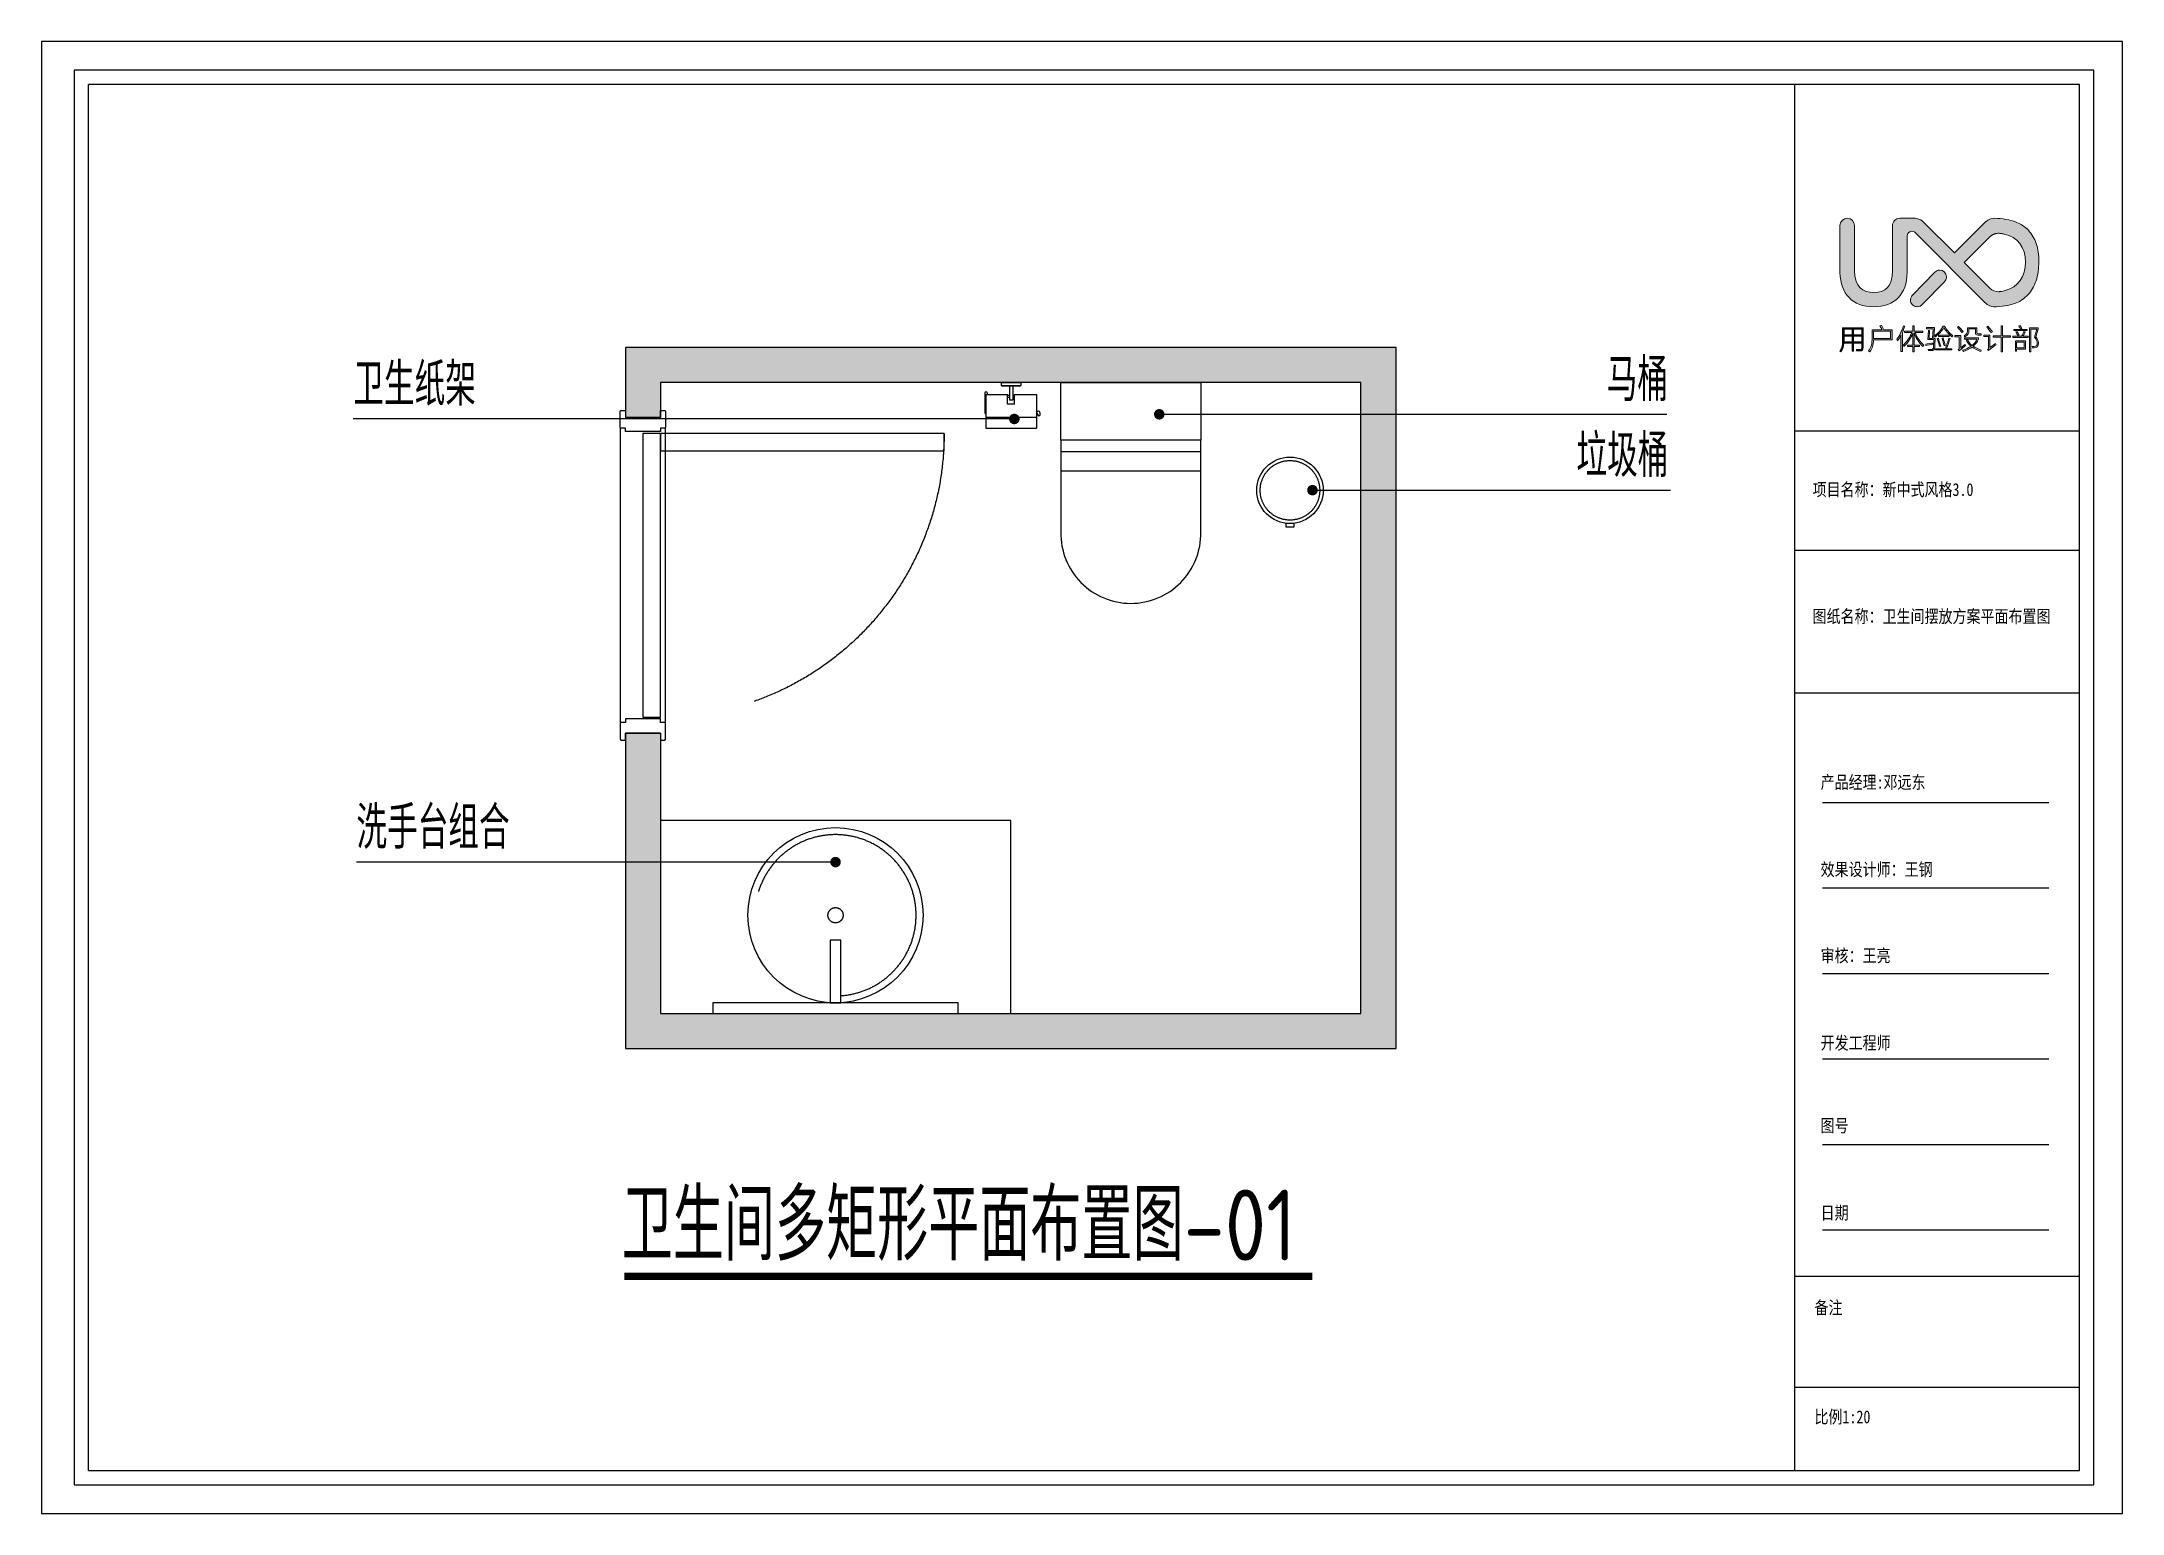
# Model space of a CAD drawing. Extents: x 23971 to 232415, y -48119 to 67869.
# Drawn here: x 183220 to 189160, y -2178 to 2022 of the extents above; entities that cross this region are included whole.
import ezdxf

# ---------------------------------------------------------------- set-up
doc = ezdxf.new("R2010")
doc.units = 0
doc.header["$LTSCALE"] = 1000
doc.header["$MEASUREMENT"] = 0
doc.linetypes.add('DASHED', pattern=[0.75, 0.5, -0.25])
for name, color, linetype in [('_U+56FE_U+5C42 1', 7, 'Continuous'), ('A-rc 混凝土墙', 255, 'Continuous'), ('A-WINDOW-门窗', 153, 'Continuous'), ('D-door门', 42, 'Continuous'), ('D-门套', 42, 'Continuous'), ('DIM_SYMB', 3, 'Continuous'), ('PM-家具', 146, 'Continuous'), ('PUB_DIM', 3, 'Continuous'), ('PUB_TEXT', 7, 'Continuous'), ('活动家具', 7, 'Continuous')]:
    doc.layers.add(name, color=color, linetype=linetype)
doc.styles.add('_TCH_DIM', font='SIMPLEX', dxfattribs={"bigfont": 'GBCBIG'})
doc.styles.get("Standard").update_dxf_attribs({"font": 'gbenor.shx', "bigfont": 'gbcbig.shx'})
doc.styles.add('WJ', font='', dxfattribs={"width": 0.8, "height": 135})
doc.styles.get('WJ').set_extended_font_data('FangSong_GB2312')
doc.dimstyles.new('ISO-25', dxfattribs={"dimtxt": 2.5, "dimasz": 2.5, "dimexe": 1.25, "dimexo": 0.625, "dimtad": 1, "dimtxsty": 'Standard', "dimcen": 2.5, "dimadec": 0, "dimazin": 0, "dimtfac": 1, "dimtmove": 0, "dimatfit": 3, "dimfxl": 1, "dimarcsym": 0})

msp = doc.modelspace()

# ---------------------------------------------------------------- texts
at = {"char_height": 36.595, "attachment_point": 1, "style": 'WJ'}
for s, insert, width in [('{\\fSimSun|b0|i0|c134|p2;图纸名称：卫生间摆放方案平面布置图}', (188275.9, 400.2), 710.461), ('{\\fSimSun|b0|i0|c134|p2;效果设计师：王钢}', (188298.8, -322.1), 457.364)]:
    msp.add_mtext(s, dxfattribs=dict(at, insert=insert, width=width))
at = {"layer": 'PUB_TEXT', "style": '_TCH_DIM'}
for s, p in [('马桶', (187688.1, 996.3)), ('卫生纸架', (184110, 983)), ('垃圾桶', (187601.6, 779.8)), ('洗手台组合', (184118.8, -281.6))]:
    msp.add_text(s, height=121.53, dxfattribs=at).set_placement(p)
at = {"layer": 'PUB_TEXT'}
msp.add_text('卫生间多矩形平面布置图-01', height=202.553, dxfattribs=at).set_placement((184876.1, -1456.5))

# ---------------------------------------------------------------- blocks, each defined once
blk = doc.blocks.new('dgdfgf45242')
at = {"layer": 'A-WINDOW-门窗', "color": 250, "linetype": 'DASHED', "ltscale": 2}
for points in [[(19048.8, 7603.3), (19892.8, 7603.3)], [(19892.8, 7473.3), (19048.8, 7473.3)]]:
    blk.add_lwpolyline(points, dxfattribs=at)
at = {"layer": 'A-WINDOW-门窗', "color": 250, "linetype": 'DASHED', "ltscale": 2, "elevation": 0}
blk.add_lwpolyline([(19115.8, 6678.3), (19065.8, 6678.3), (19065.8, 7488.3), (19115.8, 7488.3), (19115.8, 7478.3), (19115.8, 7478.3), (19115.8, 6688.3), (19115.8, 6688.3), (19115.8, 6678.3)], dxfattribs=at)
at = {"layer": 'A-WINDOW-门窗', "color": 250, "linetype": 'DASHED', "ltscale": 2}
blk.add_arc((19065.8, 7488.3, 0), 810, 270, 0, dxfattribs=at)
at = {"layer": 'D-door门', "ltscale": 0.5, "elevation": 0}
blk.add_lwpolyline([(19875.8, 7538.3), (19875.8, 7488.3), (19065.8, 7488.3), (19065.8, 7538.3), (19075.8, 7538.3), (19075.8, 7538.3), (19865.8, 7538.3), (19865.8, 7538.3), (19875.8, 7538.3)], dxfattribs=at)
at = {"layer": 'D-门套', "lineweight": 25}
for points in [[(19000.8, 7488.3), (19000.8, 7475.3), (19002.8, 7473.3), (19048.8, 7473.3), (19050.8, 7475.3), (19050.8, 7488.3), (19060.8, 7488.3), (19060.8, 7588.3), (19050.8, 7588.3), (19050.8, 7601.3), (19048.8, 7603.3), (19002.8, 7603.3), (19000.8, 7601.3), (19000.8, 7588.3), (19020.8, 7588.3), (19020.8, 7488.3), (19000.8, 7488.3)], [(19940.8, 7488.3), (19940.8, 7475.3), (19938.8, 7473.3), (19892.8, 7473.3), (19890.8, 7475.3), (19890.8, 7488.3), (19880.8, 7488.3), (19880.8, 7588.3), (19890.8, 7588.3), (19890.8, 7601.3), (19892.8, 7603.3), (19938.8, 7603.3), (19940.8, 7601.3), (19940.8, 7588.3), (19920.8, 7588.3), (19920.8, 7488.3), (19940.8, 7488.3)]]:
    blk.add_lwpolyline(points, dxfattribs=at)
blk = doc.blocks.new('block 3')
at = {"layer": '_U+56FE_U+5C42 1'}
h = blk.add_hatch(color=251, dxfattribs=at)
h.dxf.hatch_style = 2
edge = h.paths.add_edge_path()
edge.add_spline(control_points=[(83, -165.97), (83.54, -165.97), (83.64, -165.85), (83.64, -165.39), (83.64, -165.39), (83.64, -164.17), (83.64, -164.17), (83.64, -164.17), (81.39, -164.17), (81.39, -164.17), (81.39, -164.17), (81.39, -166.43), (81.39, -166.43), (81.39, -166.43), (81.02, -166.43), (81.02, -166.43), (81.02, -166.43), (81.02, -164.17), (81.02, -164.17), (81.02, -164.17), (78.75, -164.17), (78.75, -164.17), (78.69, -165.15), (78.46, -165.75), (77.94, -166.61), (77.94, -166.61), (77.58, -166.43), (77.58, -166.43), (78.29, -165.35), (78.4, -164.82), (78.4, -163.1), (78.4, -163.1), (78.4, -159.99), (78.4, -159.99), (78.4, -159.99), (84.02, -159.99), (84.02, -159.99), (84.02, -159.99), (84.02, -165.51), (84.02, -165.51), (84.02, -166.15), (83.82, -166.34), (83.12, -166.34), (83.12, -166.34), (82.23, -166.34), (82.23, -166.34), (82.23, -166.34), (82.17, -165.97), (82.17, -165.97), (82.17, -165.97), (83, -165.97), (83, -165.97)], knot_values=[0, 0, 0, 0, 1, 1, 1, 2, 2, 2, 3, 3, 3, 4, 4, 4, 5, 5, 5, 6, 6, 6, 7, 7, 7, 8, 8, 8, 9, 9, 9, 10, 10, 10, 11, 11, 11, 12, 12, 12, 13, 13, 13, 14, 14, 14, 15, 15, 15, 16, 16, 16, 17, 17, 17, 17], degree=3, periodic=0)
edge = h.paths.add_edge_path()
edge.add_spline(control_points=[(78.78, -163.81), (78.78, -163.81), (81.02, -163.81), (81.02, -163.81), (81.02, -163.81), (81.02, -162.3), (81.02, -162.3), (81.02, -162.3), (78.78, -162.3), (78.78, -162.3), (78.78, -162.3), (78.78, -163.23), (78.78, -163.23), (78.78, -163.43), (78.78, -163.63), (78.78, -163.81)], knot_values=[0, 0, 0, 0, 1, 1, 1, 2, 2, 2, 3, 3, 3, 4, 4, 4, 5, 5, 5, 5], degree=3, periodic=0)
h.paths.add_polyline_path([(78.78, -161.94), (81.02, -161.94), (81.02, -160.36), (78.78, -160.36)])
h.paths.add_polyline_path([(81.39, -160.36), (81.39, -161.94), (83.64, -161.94), (83.64, -160.36)])
h.paths.add_polyline_path([(81.39, -163.81), (83.64, -163.81), (83.64, -162.3), (81.39, -162.3)])
h = blk.add_hatch(color=251, dxfattribs=at)
h.dxf.hatch_style = 2
edge = h.paths.add_edge_path()
edge.add_spline(control_points=[(89.72, -160.53), (89.72, -160.53), (92, -160.53), (92, -160.53), (92, -160.53), (92, -163.29), (92, -163.29), (92, -163.29), (86.89, -163.29), (86.89, -163.29), (86.83, -164.83), (86.58, -165.54), (85.88, -166.56), (85.88, -166.56), (85.51, -166.36), (85.51, -166.36), (86.33, -165.24), (86.52, -164.54), (86.52, -162.49), (86.52, -162.49), (86.52, -160.53), (86.52, -160.53), (86.52, -160.53), (89.26, -160.53), (89.26, -160.53), (89.26, -160.53), (88.66, -159.41), (88.66, -159.41), (88.66, -159.41), (89.06, -159.28), (89.06, -159.28), (89.06, -159.28), (89.72, -160.53), (89.72, -160.53)], knot_values=[0, 0, 0, 0, 1, 1, 1, 2, 2, 2, 3, 3, 3, 4, 4, 4, 5, 5, 5, 6, 6, 6, 7, 7, 7, 8, 8, 8, 9, 9, 9, 10, 10, 10, 11, 11, 11, 11], degree=3, periodic=0)
edge = h.paths.add_edge_path()
edge.add_spline(control_points=[(86.9, -162.92), (86.9, -162.92), (91.62, -162.92), (91.62, -162.92), (91.62, -162.92), (91.62, -160.88), (91.62, -160.88), (91.62, -160.88), (86.9, -160.88), (86.9, -160.88), (86.9, -160.88), (86.9, -162.41), (86.9, -162.41), (86.9, -162.6), (86.9, -162.76), (86.9, -162.92)], knot_values=[0, 0, 0, 0, 1, 1, 1, 2, 2, 2, 3, 3, 3, 4, 4, 4, 5, 5, 5, 5], degree=3, periodic=0)
h = blk.add_hatch(color=251, dxfattribs=at)
h.dxf.hatch_style = 2
edge = h.paths.add_edge_path()
edge.add_spline(control_points=[(94.47, -162.05), (94.18, -162.6), (93.86, -163.11), (93.52, -163.54), (93.52, -163.54), (93.36, -163.13), (93.36, -163.13), (94.04, -162.23), (94.71, -160.85), (95.12, -159.48), (95.12, -159.48), (95.49, -159.54), (95.49, -159.54), (95.31, -160.15), (95.1, -160.75), (94.84, -161.31), (94.84, -161.31), (94.84, -166.53), (94.84, -166.53), (94.84, -166.53), (94.47, -166.53), (94.47, -166.53), (94.47, -166.53), (94.47, -162.05), (94.47, -162.05)], knot_values=[0, 0, 0, 0, 1, 1, 1, 2, 2, 2, 3, 3, 3, 4, 4, 4, 5, 5, 5, 6, 6, 6, 7, 7, 7, 8, 8, 8, 8], degree=3, periodic=0)
edge = h.paths.add_edge_path()
edge.add_spline(control_points=[(97.71, -165.11), (97.71, -165.11), (96.23, -165.11), (96.23, -165.11), (96.23, -165.11), (96.23, -164.76), (96.23, -164.76), (96.23, -164.76), (97.71, -164.76), (97.71, -164.76), (97.71, -164.76), (97.71, -161.48), (97.71, -161.48), (97.2, -162.84), (96.44, -163.98), (95.27, -165.12), (95.27, -165.12), (95.05, -164.79), (95.05, -164.79), (96.19, -163.73), (96.94, -162.61), (97.47, -161.25), (97.47, -161.25), (95.46, -161.25), (95.46, -161.25), (95.46, -161.25), (95.46, -160.88), (95.46, -160.88), (95.46, -160.88), (97.71, -160.88), (97.71, -160.88), (97.71, -160.88), (97.71, -159.41), (97.71, -159.41), (97.71, -159.41), (98.08, -159.41), (98.08, -159.41), (98.08, -159.41), (98.08, -160.88), (98.08, -160.88), (98.08, -160.88), (100.51, -160.88), (100.51, -160.88), (100.51, -160.88), (100.51, -161.25), (100.51, -161.25), (100.51, -161.25), (98.33, -161.25), (98.33, -161.25), (98.85, -162.61), (99.71, -163.83), (100.79, -164.77), (100.79, -164.77), (100.51, -165.11), (100.51, -165.11), (99.43, -164.11), (98.57, -162.78), (98.08, -161.41), (98.08, -161.41), (98.08, -164.76), (98.08, -164.76), (98.08, -164.76), (99.54, -164.76), (99.54, -164.76), (99.54, -164.76), (99.54, -165.11), (99.54, -165.11), (99.54, -165.11), (98.08, -165.11), (98.08, -165.11), (98.08, -165.11), (98.08, -166.58), (98.08, -166.58), (98.08, -166.58), (97.71, -166.58), (97.71, -166.58), (97.71, -166.58), (97.71, -165.11), (97.71, -165.11)], knot_values=[0, 0, 0, 0, 1, 1, 1, 2, 2, 2, 3, 3, 3, 4, 4, 4, 5, 5, 5, 6, 6, 6, 7, 7, 7, 8, 8, 8, 9, 9, 9, 10, 10, 10, 11, 11, 11, 12, 12, 12, 13, 13, 13, 14, 14, 14, 15, 15, 15, 16, 16, 16, 17, 17, 17, 18, 18, 18, 19, 19, 19, 20, 20, 20, 21, 21, 21, 22, 22, 22, 23, 23, 23, 24, 24, 24, 25, 25, 25, 26, 26, 26, 26], degree=3, periodic=0)
h = blk.add_hatch(color=251, dxfattribs=at)
h.dxf.hatch_style = 2
edge = h.paths.add_edge_path()
edge.add_spline(control_points=[(101.34, -164.82), (101.34, -164.82), (101.32, -164.49), (101.32, -164.49), (101.56, -164.45), (103.02, -164.21), (103.22, -164.17), (103.22, -164.17), (103.23, -164.49), (103.23, -164.49), (103.06, -164.52), (101.57, -164.78), (101.34, -164.82)], knot_values=[0, 0, 0, 0, 1, 1, 1, 2, 2, 2, 3, 3, 3, 4, 4, 4, 4], degree=3, periodic=0)
edge = h.paths.add_edge_path()
edge.add_spline(control_points=[(102.68, -165.94), (103.28, -165.94), (103.43, -165.82), (103.44, -165.31), (103.44, -165.31), (103.53, -163.22), (103.53, -163.22), (103.53, -163.22), (101.85, -163.22), (101.85, -163.22), (101.85, -163.22), (102.03, -160.68), (102.03, -160.68), (102.03, -160.68), (102.35, -160.68), (102.35, -160.68), (102.35, -160.68), (102.19, -162.91), (102.19, -162.91), (102.19, -162.91), (103.18, -162.91), (103.18, -162.91), (103.18, -162.91), (103.37, -160.25), (103.37, -160.25), (103.37, -160.25), (101.5, -160.25), (101.5, -160.25), (101.5, -160.25), (101.5, -159.92), (101.5, -159.92), (101.5, -159.92), (103.7, -159.92), (103.7, -159.92), (103.7, -159.92), (103.51, -162.91), (103.51, -162.91), (103.51, -162.91), (103.86, -162.91), (103.86, -162.91), (103.84, -163.5), (103.8, -164.65), (103.76, -165.42), (103.73, -166.08), (103.52, -166.24), (102.77, -166.24), (102.77, -166.24), (102.01, -166.24), (102.01, -166.24), (102.01, -166.24), (101.96, -165.94), (101.96, -165.94), (101.96, -165.94), (102.68, -165.94), (102.68, -165.94)], knot_values=[0, 0, 0, 0, 1, 1, 1, 2, 2, 2, 3, 3, 3, 4, 4, 4, 5, 5, 5, 6, 6, 6, 7, 7, 7, 8, 8, 8, 9, 9, 9, 10, 10, 10, 11, 11, 11, 12, 12, 12, 13, 13, 13, 14, 14, 14, 15, 15, 15, 16, 16, 16, 17, 17, 17, 18, 18, 18, 18], degree=3, periodic=0)
edge = h.paths.add_edge_path()
edge.add_spline(control_points=[(106.27, -159.92), (105.72, -160.86), (105.01, -161.69), (104.02, -162.43), (104.02, -162.43), (103.8, -162.15), (103.8, -162.15), (104.82, -161.39), (105.56, -160.52), (106.05, -159.54), (106.05, -159.54), (106.49, -159.54), (106.49, -159.54), (106.98, -160.56), (107.73, -161.42), (108.73, -162.15), (108.73, -162.15), (108.51, -162.43), (108.51, -162.43), (107.53, -161.7), (106.82, -160.87), (106.27, -159.92)], knot_values=[0, 0, 0, 0, 1, 1, 1, 2, 2, 2, 3, 3, 3, 4, 4, 4, 5, 5, 5, 6, 6, 6, 7, 7, 7, 7], degree=3, periodic=0)
edge = h.paths.add_edge_path()
edge.add_spline(control_points=[(107.05, -165.73), (107.05, -165.73), (108.51, -165.73), (108.51, -165.73), (108.51, -165.73), (108.51, -166.09), (108.51, -166.09), (108.51, -166.09), (104.02, -166.09), (104.02, -166.09), (104.02, -166.09), (104.02, -165.73), (104.02, -165.73), (104.02, -165.73), (106.71, -165.73), (106.71, -165.73), (107.02, -164.91), (107.43, -163.69), (107.68, -162.86), (107.68, -162.86), (107.99, -162.96), (107.99, -162.96), (107.74, -163.72), (107.34, -164.95), (107.05, -165.73)], knot_values=[0, 0, 0, 0, 1, 1, 1, 2, 2, 2, 3, 3, 3, 4, 4, 4, 5, 5, 5, 6, 6, 6, 7, 7, 7, 8, 8, 8, 8], degree=3, periodic=0)
edge = h.paths.add_edge_path()
edge.add_spline(control_points=[(104.48, -162.95), (104.48, -162.95), (104.77, -162.86), (104.77, -162.86), (104.94, -163.41), (105.26, -164.5), (105.4, -165.08), (105.4, -165.08), (105.1, -165.17), (105.1, -165.17), (104.95, -164.58), (104.64, -163.49), (104.48, -162.95)], knot_values=[0, 0, 0, 0, 1, 1, 1, 2, 2, 2, 3, 3, 3, 4, 4, 4, 4], degree=3, periodic=0)
h.paths.add_polyline_path([(104.77, -162.37), (104.77, -162.02), (107.77, -162.02), (107.77, -162.37)])
edge = h.paths.add_edge_path()
edge.add_spline(control_points=[(105.77, -162.86), (105.77, -162.86), (106.08, -162.78), (106.08, -162.78), (106.24, -163.27), (106.51, -164.28), (106.63, -164.82), (106.63, -164.82), (106.33, -164.9), (106.33, -164.9), (106.2, -164.36), (105.94, -163.37), (105.77, -162.86)], knot_values=[0, 0, 0, 0, 1, 1, 1, 2, 2, 2, 3, 3, 3, 4, 4, 4, 4], degree=3, periodic=0)
h = blk.add_hatch(color=251, dxfattribs=at)
h.dxf.hatch_style = 2
edge = h.paths.add_edge_path()
edge.add_spline(control_points=[(110.49, -166.28), (110.49, -166.28), (110.24, -166), (110.24, -166), (110.54, -165.85), (110.54, -165.7), (110.54, -165.54), (110.54, -165.54), (110.54, -162.45), (110.54, -162.45), (110.54, -162.45), (109.34, -162.45), (109.34, -162.45), (109.34, -162.45), (109.34, -162.09), (109.34, -162.09), (109.34, -162.09), (110.92, -162.09), (110.92, -162.09), (110.92, -162.09), (110.92, -165.47), (110.92, -165.47), (110.92, -165.47), (112.07, -164.56), (112.07, -164.56), (112.07, -164.56), (112.23, -164.9), (112.23, -164.9), (112.05, -165.03), (111.18, -165.72), (110.49, -166.28)], knot_values=[0, 0, 0, 0, 1, 1, 1, 2, 2, 2, 3, 3, 3, 4, 4, 4, 5, 5, 5, 6, 6, 6, 7, 7, 7, 8, 8, 8, 9, 9, 9, 10, 10, 10, 10], degree=3, periodic=0)
edge = h.paths.add_edge_path()
edge.add_spline(control_points=[(110.04, -159.82), (110.04, -159.82), (110.34, -159.58), (110.34, -159.58), (110.65, -159.93), (111.26, -160.64), (111.57, -161.03), (111.57, -161.03), (111.24, -161.29), (111.24, -161.29), (110.95, -160.91), (110.35, -160.18), (110.04, -159.82)], knot_values=[0, 0, 0, 0, 1, 1, 1, 2, 2, 2, 3, 3, 3, 4, 4, 4, 4], degree=3, periodic=0)
edge = h.paths.add_edge_path()
edge.add_spline(control_points=[(115.81, -162.73), (115.81, -162.73), (115.81, -163.07), (115.81, -163.07), (115.53, -163.84), (115.07, -164.5), (114.38, -165.07), (114.95, -165.47), (115.68, -165.81), (116.59, -166.12), (116.59, -166.12), (116.43, -166.49), (116.43, -166.49), (115.48, -166.14), (114.71, -165.75), (114.08, -165.3), (113.45, -165.75), (112.65, -166.15), (111.65, -166.52), (111.65, -166.52), (111.44, -166.17), (111.44, -166.17), (112.4, -165.84), (113.17, -165.47), (113.77, -165.06), (113.14, -164.53), (112.69, -163.93), (112.38, -163.22), (112.38, -163.22), (112.63, -163.07), (112.63, -163.07), (112.63, -163.07), (111.93, -163.07), (111.93, -163.07), (111.93, -163.07), (111.93, -162.73), (111.93, -162.73), (111.93, -162.73), (115.81, -162.73), (115.81, -162.73)], knot_values=[0, 0, 0, 0, 1, 1, 1, 2, 2, 2, 3, 3, 3, 4, 4, 4, 5, 5, 5, 6, 6, 6, 7, 7, 7, 8, 8, 8, 9, 9, 9, 10, 10, 10, 11, 11, 11, 12, 12, 12, 13, 13, 13, 13], degree=3, periodic=0)
edge = h.paths.add_edge_path()
edge.add_spline(control_points=[(115.68, -161.98), (115.16, -162), (114.97, -161.86), (114.97, -161.37), (114.97, -161.37), (114.97, -160.29), (114.97, -160.29), (114.97, -160.29), (113.18, -160.29), (113.18, -160.29), (113.18, -160.29), (113.18, -160.83), (113.18, -160.83), (113.18, -161.4), (112.88, -161.95), (112.09, -162.45), (112.09, -162.45), (111.83, -162.18), (111.83, -162.18), (112.59, -161.69), (112.82, -161.27), (112.82, -160.67), (112.82, -160.67), (112.82, -159.95), (112.82, -159.95), (112.82, -159.95), (115.34, -159.95), (115.34, -159.95), (115.34, -159.95), (115.34, -161.21), (115.34, -161.21), (115.34, -161.56), (115.46, -161.63), (115.84, -161.63), (115.84, -161.63), (116.56, -161.63), (116.56, -161.63), (116.56, -161.63), (116.52, -161.98), (116.52, -161.98), (116.52, -161.98), (115.68, -161.98), (115.68, -161.98)], knot_values=[0, 0, 0, 0, 1, 1, 1, 2, 2, 2, 3, 3, 3, 4, 4, 4, 5, 5, 5, 6, 6, 6, 7, 7, 7, 8, 8, 8, 9, 9, 9, 10, 10, 10, 11, 11, 11, 12, 12, 12, 13, 13, 13, 14, 14, 14, 14], degree=3, periodic=0)
edge = h.paths.add_edge_path()
edge.add_spline(control_points=[(114.07, -164.84), (114.73, -164.33), (115.15, -163.74), (115.4, -163.07), (115.4, -163.07), (112.72, -163.07), (112.72, -163.07), (113.03, -163.77), (113.46, -164.35), (114.07, -164.84)], knot_values=[0, 0, 0, 0, 1, 1, 1, 2, 2, 2, 3, 3, 3, 3], degree=3, periodic=0)
h = blk.add_hatch(color=251, dxfattribs=at)
h.dxf.hatch_style = 2
edge = h.paths.add_edge_path()
edge.add_spline(control_points=[(118.53, -166.25), (118.53, -166.25), (118.29, -165.98), (118.29, -165.98), (118.6, -165.82), (118.6, -165.68), (118.6, -165.51), (118.6, -165.51), (118.6, -162.4), (118.6, -162.4), (118.6, -162.4), (117.32, -162.4), (117.32, -162.4), (117.32, -162.4), (117.32, -162.02), (117.32, -162.02), (117.32, -162.02), (118.98, -162.02), (118.98, -162.02), (118.98, -162.02), (118.98, -165.45), (118.98, -165.45), (118.98, -165.45), (120.54, -164.27), (120.54, -164.27), (120.54, -164.27), (120.67, -164.64), (120.67, -164.64), (120.42, -164.82), (119.3, -165.62), (118.53, -166.25)], knot_values=[0, 0, 0, 0, 1, 1, 1, 2, 2, 2, 3, 3, 3, 4, 4, 4, 5, 5, 5, 6, 6, 6, 7, 7, 7, 8, 8, 8, 9, 9, 9, 10, 10, 10, 10], degree=3, periodic=0)
edge = h.paths.add_edge_path()
edge.add_spline(control_points=[(118.07, -159.74), (118.07, -159.74), (118.37, -159.51), (118.37, -159.51), (118.7, -159.89), (119.34, -160.69), (119.64, -161.07), (119.64, -161.07), (119.32, -161.31), (119.32, -161.31), (119.03, -160.95), (118.4, -160.13), (118.07, -159.74)], knot_values=[0, 0, 0, 0, 1, 1, 1, 2, 2, 2, 3, 3, 3, 4, 4, 4, 4], degree=3, periodic=0)
h.paths.add_polyline_path([(122.02, -162.59), (119.84, -162.59), (119.84, -162.21), (122.02, -162.21), (122.02, -159.41), (122.4, -159.41), (122.4, -162.21), (124.6, -162.21), (124.6, -162.59), (122.4, -162.59), (122.4, -166.56), (122.02, -166.56)])
h = blk.add_hatch(color=251, dxfattribs=at)
h.dxf.hatch_style = 2
edge = h.paths.add_edge_path()
edge.add_spline(control_points=[(128.06, -162.32), (128.06, -162.32), (129.46, -162.32), (129.46, -162.32), (129.46, -162.32), (129.46, -162.68), (129.46, -162.68), (129.46, -162.68), (125.29, -162.68), (125.29, -162.68), (125.29, -162.68), (125.29, -162.32), (125.29, -162.32), (125.29, -162.32), (127.68, -162.32), (127.68, -162.32), (127.91, -161.9), (128.15, -161.39), (128.32, -160.98), (128.32, -160.98), (128.64, -161.09), (128.64, -161.09), (128.48, -161.48), (128.27, -161.92), (128.06, -162.32)], knot_values=[0, 0, 0, 0, 1, 1, 1, 2, 2, 2, 3, 3, 3, 4, 4, 4, 5, 5, 5, 6, 6, 6, 7, 7, 7, 8, 8, 8, 8], degree=3, periodic=0)
h.paths.add_polyline_path([(125.52, -160.75), (125.52, -160.41), (129.25, -160.41), (129.25, -160.75)])
h.paths.add_polyline_path([(125.97, -163.6), (128.8, -163.6), (128.8, -165.84), (126.32, -165.84), (126.32, -166.43), (125.97, -166.43)])
edge = h.paths.add_edge_path()
edge.add_spline(control_points=[(126.13, -161.12), (126.13, -161.12), (126.44, -160.98), (126.44, -160.98), (126.63, -161.31), (126.8, -161.66), (126.98, -162.04), (126.98, -162.04), (126.65, -162.17), (126.65, -162.17), (126.49, -161.8), (126.33, -161.46), (126.13, -161.12)], knot_values=[0, 0, 0, 0, 1, 1, 1, 2, 2, 2, 3, 3, 3, 4, 4, 4, 4], degree=3, periodic=0)
h.paths.add_polyline_path([(126.32, -165.49), (128.44, -165.49), (128.44, -163.94), (126.32, -163.94)])
edge = h.paths.add_edge_path()
edge.add_spline(control_points=[(126.92, -159.48), (126.92, -159.48), (127.27, -159.32), (127.27, -159.32), (127.46, -159.63), (127.62, -159.9), (127.78, -160.24), (127.78, -160.24), (127.42, -160.4), (127.42, -160.4), (127.28, -160.08), (127.12, -159.8), (126.92, -159.48)], knot_values=[0, 0, 0, 0, 1, 1, 1, 2, 2, 2, 3, 3, 3, 4, 4, 4, 4], degree=3, periodic=0)
edge = h.paths.add_edge_path()
edge.add_spline(control_points=[(129.91, -160.01), (129.91, -160.01), (132.25, -160.01), (132.25, -160.01), (132.25, -160.01), (132.25, -160.37), (132.25, -160.37), (132.25, -160.37), (131.58, -162.5), (131.58, -162.5), (132.15, -163.22), (132.36, -163.71), (132.36, -164.3), (132.36, -165.13), (132.03, -165.46), (131.17, -165.46), (131.17, -165.46), (130.71, -165.46), (130.71, -165.46), (130.71, -165.46), (130.63, -165.11), (130.63, -165.11), (130.63, -165.11), (131.06, -165.11), (131.06, -165.11), (131.74, -165.11), (131.99, -164.88), (131.99, -164.25), (131.99, -163.73), (131.77, -163.23), (131.21, -162.57), (131.21, -162.57), (131.86, -160.37), (131.86, -160.37), (131.86, -160.37), (130.28, -160.37), (130.28, -160.37), (130.28, -160.37), (130.28, -166.59), (130.28, -166.59), (130.28, -166.59), (129.91, -166.59), (129.91, -166.59), (129.91, -166.59), (129.91, -160.01), (129.91, -160.01)], knot_values=[0, 0, 0, 0, 1, 1, 1, 2, 2, 2, 3, 3, 3, 4, 4, 4, 5, 5, 5, 6, 6, 6, 7, 7, 7, 8, 8, 8, 9, 9, 9, 10, 10, 10, 11, 11, 11, 12, 12, 12, 13, 13, 13, 14, 14, 14, 15, 15, 15, 15], degree=3, periodic=0)
at = {"layer": '_U+56FE_U+5C42 1', "lineweight": 0}
for points in [[(78.78, -161.94), (81.02, -161.94), (81.02, -160.36), (78.78, -160.36), (78.78, -161.94)], [(81.39, -160.36), (81.39, -161.94), (83.64, -161.94), (83.64, -160.36), (81.39, -160.36)], [(122.02, -162.59), (119.84, -162.59), (119.84, -162.21), (122.02, -162.21), (122.02, -159.41), (122.4, -159.41), (122.4, -162.21), (124.6, -162.21), (124.6, -162.59), (122.4, -162.59), (122.4, -166.56), (122.02, -166.56), (122.02, -162.59)], [(125.52, -160.75), (125.52, -160.41), (129.25, -160.41), (129.25, -160.75), (125.52, -160.75)], [(81.39, -163.81), (83.64, -163.81), (83.64, -162.3), (81.39, -162.3), (81.39, -163.81)], [(104.77, -162.37), (104.77, -162.02), (107.77, -162.02), (107.77, -162.37), (104.77, -162.37)], [(125.97, -163.6), (128.8, -163.6), (128.8, -165.84), (126.32, -165.84), (126.32, -166.43), (125.97, -166.43), (125.97, -163.6)], [(126.32, -165.49), (128.44, -165.49), (128.44, -163.94), (126.32, -163.94), (126.32, -165.49)]]:
    blk.add_lwpolyline(points, dxfattribs=at)
for points, knots in [([(83, -165.97), (83.54, -165.97), (83.64, -165.85), (83.64, -165.39), (83.64, -165.39), (83.64, -164.17), (83.64, -164.17), (83.64, -164.17), (81.39, -164.17), (81.39, -164.17), (81.39, -164.17), (81.39, -166.43), (81.39, -166.43), (81.39, -166.43), (81.02, -166.43), (81.02, -166.43), (81.02, -166.43), (81.02, -164.17), (81.02, -164.17), (81.02, -164.17), (78.75, -164.17), (78.75, -164.17), (78.69, -165.15), (78.46, -165.75), (77.94, -166.61), (77.94, -166.61), (77.58, -166.43), (77.58, -166.43), (78.29, -165.35), (78.4, -164.82), (78.4, -163.1), (78.4, -163.1), (78.4, -159.99), (78.4, -159.99), (78.4, -159.99), (84.02, -159.99), (84.02, -159.99), (84.02, -159.99), (84.02, -165.51), (84.02, -165.51), (84.02, -166.15), (83.82, -166.34), (83.12, -166.34), (83.12, -166.34), (82.23, -166.34), (82.23, -166.34), (82.23, -166.34), (82.17, -165.97), (82.17, -165.97), (82.17, -165.97), (83, -165.97), (83, -165.97)], [0, 0, 0, 0, 1, 1, 1, 2, 2, 2, 3, 3, 3, 4, 4, 4, 5, 5, 5, 6, 6, 6, 7, 7, 7, 8, 8, 8, 9, 9, 9, 10, 10, 10, 11, 11, 11, 12, 12, 12, 13, 13, 13, 14, 14, 14, 15, 15, 15, 16, 16, 16, 17, 17, 17, 17]), ([(89.72, -160.53), (89.72, -160.53), (92, -160.53), (92, -160.53), (92, -160.53), (92, -163.29), (92, -163.29), (92, -163.29), (86.89, -163.29), (86.89, -163.29), (86.83, -164.83), (86.58, -165.54), (85.88, -166.56), (85.88, -166.56), (85.51, -166.36), (85.51, -166.36), (86.33, -165.24), (86.52, -164.54), (86.52, -162.49), (86.52, -162.49), (86.52, -160.53), (86.52, -160.53), (86.52, -160.53), (89.26, -160.53), (89.26, -160.53), (89.26, -160.53), (88.66, -159.41), (88.66, -159.41), (88.66, -159.41), (89.06, -159.28), (89.06, -159.28), (89.06, -159.28), (89.72, -160.53), (89.72, -160.53)], [0, 0, 0, 0, 1, 1, 1, 2, 2, 2, 3, 3, 3, 4, 4, 4, 5, 5, 5, 6, 6, 6, 7, 7, 7, 8, 8, 8, 9, 9, 9, 10, 10, 10, 11, 11, 11, 11]), ([(94.47, -162.05), (94.18, -162.6), (93.86, -163.11), (93.52, -163.54), (93.52, -163.54), (93.36, -163.13), (93.36, -163.13), (94.04, -162.23), (94.71, -160.85), (95.12, -159.48), (95.12, -159.48), (95.49, -159.54), (95.49, -159.54), (95.31, -160.15), (95.1, -160.75), (94.84, -161.31), (94.84, -161.31), (94.84, -166.53), (94.84, -166.53), (94.84, -166.53), (94.47, -166.53), (94.47, -166.53), (94.47, -166.53), (94.47, -162.05), (94.47, -162.05)], [0, 0, 0, 0, 1, 1, 1, 2, 2, 2, 3, 3, 3, 4, 4, 4, 5, 5, 5, 6, 6, 6, 7, 7, 7, 8, 8, 8, 8]), ([(97.71, -165.11), (97.71, -165.11), (96.23, -165.11), (96.23, -165.11), (96.23, -165.11), (96.23, -164.76), (96.23, -164.76), (96.23, -164.76), (97.71, -164.76), (97.71, -164.76), (97.71, -164.76), (97.71, -161.48), (97.71, -161.48), (97.2, -162.84), (96.44, -163.98), (95.27, -165.12), (95.27, -165.12), (95.05, -164.79), (95.05, -164.79), (96.19, -163.73), (96.94, -162.61), (97.47, -161.25), (97.47, -161.25), (95.46, -161.25), (95.46, -161.25), (95.46, -161.25), (95.46, -160.88), (95.46, -160.88), (95.46, -160.88), (97.71, -160.88), (97.71, -160.88), (97.71, -160.88), (97.71, -159.41), (97.71, -159.41), (97.71, -159.41), (98.08, -159.41), (98.08, -159.41), (98.08, -159.41), (98.08, -160.88), (98.08, -160.88), (98.08, -160.88), (100.51, -160.88), (100.51, -160.88), (100.51, -160.88), (100.51, -161.25), (100.51, -161.25), (100.51, -161.25), (98.33, -161.25), (98.33, -161.25), (98.85, -162.61), (99.71, -163.83), (100.79, -164.77), (100.79, -164.77), (100.51, -165.11), (100.51, -165.11), (99.43, -164.11), (98.57, -162.78), (98.08, -161.41), (98.08, -161.41), (98.08, -164.76), (98.08, -164.76), (98.08, -164.76), (99.54, -164.76), (99.54, -164.76), (99.54, -164.76), (99.54, -165.11), (99.54, -165.11), (99.54, -165.11), (98.08, -165.11), (98.08, -165.11), (98.08, -165.11), (98.08, -166.58), (98.08, -166.58), (98.08, -166.58), (97.71, -166.58), (97.71, -166.58), (97.71, -166.58), (97.71, -165.11), (97.71, -165.11)], [0, 0, 0, 0, 1, 1, 1, 2, 2, 2, 3, 3, 3, 4, 4, 4, 5, 5, 5, 6, 6, 6, 7, 7, 7, 8, 8, 8, 9, 9, 9, 10, 10, 10, 11, 11, 11, 12, 12, 12, 13, 13, 13, 14, 14, 14, 15, 15, 15, 16, 16, 16, 17, 17, 17, 18, 18, 18, 19, 19, 19, 20, 20, 20, 21, 21, 21, 22, 22, 22, 23, 23, 23, 24, 24, 24, 25, 25, 25, 26, 26, 26, 26]), ([(102.68, -165.94), (103.28, -165.94), (103.43, -165.82), (103.44, -165.31), (103.44, -165.31), (103.53, -163.22), (103.53, -163.22), (103.53, -163.22), (101.85, -163.22), (101.85, -163.22), (101.85, -163.22), (102.03, -160.68), (102.03, -160.68), (102.03, -160.68), (102.35, -160.68), (102.35, -160.68), (102.35, -160.68), (102.19, -162.91), (102.19, -162.91), (102.19, -162.91), (103.18, -162.91), (103.18, -162.91), (103.18, -162.91), (103.37, -160.25), (103.37, -160.25), (103.37, -160.25), (101.5, -160.25), (101.5, -160.25), (101.5, -160.25), (101.5, -159.92), (101.5, -159.92), (101.5, -159.92), (103.7, -159.92), (103.7, -159.92), (103.7, -159.92), (103.51, -162.91), (103.51, -162.91), (103.51, -162.91), (103.86, -162.91), (103.86, -162.91), (103.84, -163.5), (103.8, -164.65), (103.76, -165.42), (103.73, -166.08), (103.52, -166.24), (102.77, -166.24), (102.77, -166.24), (102.01, -166.24), (102.01, -166.24), (102.01, -166.24), (101.96, -165.94), (101.96, -165.94), (101.96, -165.94), (102.68, -165.94), (102.68, -165.94)], [0, 0, 0, 0, 1, 1, 1, 2, 2, 2, 3, 3, 3, 4, 4, 4, 5, 5, 5, 6, 6, 6, 7, 7, 7, 8, 8, 8, 9, 9, 9, 10, 10, 10, 11, 11, 11, 12, 12, 12, 13, 13, 13, 14, 14, 14, 15, 15, 15, 16, 16, 16, 17, 17, 17, 18, 18, 18, 18]), ([(106.27, -159.92), (105.72, -160.86), (105.01, -161.69), (104.02, -162.43), (104.02, -162.43), (103.8, -162.15), (103.8, -162.15), (104.82, -161.39), (105.56, -160.52), (106.05, -159.54), (106.05, -159.54), (106.49, -159.54), (106.49, -159.54), (106.98, -160.56), (107.73, -161.42), (108.73, -162.15), (108.73, -162.15), (108.51, -162.43), (108.51, -162.43), (107.53, -161.7), (106.82, -160.87), (106.27, -159.92)], [0, 0, 0, 0, 1, 1, 1, 2, 2, 2, 3, 3, 3, 4, 4, 4, 5, 5, 5, 6, 6, 6, 7, 7, 7, 7]), ([(110.04, -159.82), (110.04, -159.82), (110.34, -159.58), (110.34, -159.58), (110.65, -159.93), (111.26, -160.64), (111.57, -161.03), (111.57, -161.03), (111.24, -161.29), (111.24, -161.29), (110.95, -160.91), (110.35, -160.18), (110.04, -159.82)], [0, 0, 0, 0, 1, 1, 1, 2, 2, 2, 3, 3, 3, 4, 4, 4, 4]), ([(115.68, -161.98), (115.16, -162), (114.97, -161.86), (114.97, -161.37), (114.97, -161.37), (114.97, -160.29), (114.97, -160.29), (114.97, -160.29), (113.18, -160.29), (113.18, -160.29), (113.18, -160.29), (113.18, -160.83), (113.18, -160.83), (113.18, -161.4), (112.88, -161.95), (112.09, -162.45), (112.09, -162.45), (111.83, -162.18), (111.83, -162.18), (112.59, -161.69), (112.82, -161.27), (112.82, -160.67), (112.82, -160.67), (112.82, -159.95), (112.82, -159.95), (112.82, -159.95), (115.34, -159.95), (115.34, -159.95), (115.34, -159.95), (115.34, -161.21), (115.34, -161.21), (115.34, -161.56), (115.46, -161.63), (115.84, -161.63), (115.84, -161.63), (116.56, -161.63), (116.56, -161.63), (116.56, -161.63), (116.52, -161.98), (116.52, -161.98), (116.52, -161.98), (115.68, -161.98), (115.68, -161.98)], [0, 0, 0, 0, 1, 1, 1, 2, 2, 2, 3, 3, 3, 4, 4, 4, 5, 5, 5, 6, 6, 6, 7, 7, 7, 8, 8, 8, 9, 9, 9, 10, 10, 10, 11, 11, 11, 12, 12, 12, 13, 13, 13, 14, 14, 14, 14]), ([(118.07, -159.74), (118.07, -159.74), (118.37, -159.51), (118.37, -159.51), (118.7, -159.89), (119.34, -160.69), (119.64, -161.07), (119.64, -161.07), (119.32, -161.31), (119.32, -161.31), (119.03, -160.95), (118.4, -160.13), (118.07, -159.74)], [0, 0, 0, 0, 1, 1, 1, 2, 2, 2, 3, 3, 3, 4, 4, 4, 4]), ([(126.92, -159.48), (126.92, -159.48), (127.27, -159.32), (127.27, -159.32), (127.46, -159.63), (127.62, -159.9), (127.78, -160.24), (127.78, -160.24), (127.42, -160.4), (127.42, -160.4), (127.28, -160.08), (127.12, -159.8), (126.92, -159.48)], [0, 0, 0, 0, 1, 1, 1, 2, 2, 2, 3, 3, 3, 4, 4, 4, 4]), ([(129.91, -160.01), (129.91, -160.01), (132.25, -160.01), (132.25, -160.01), (132.25, -160.01), (132.25, -160.37), (132.25, -160.37), (132.25, -160.37), (131.58, -162.5), (131.58, -162.5), (132.15, -163.22), (132.36, -163.71), (132.36, -164.3), (132.36, -165.13), (132.03, -165.46), (131.17, -165.46), (131.17, -165.46), (130.71, -165.46), (130.71, -165.46), (130.71, -165.46), (130.63, -165.11), (130.63, -165.11), (130.63, -165.11), (131.06, -165.11), (131.06, -165.11), (131.74, -165.11), (131.99, -164.88), (131.99, -164.25), (131.99, -163.73), (131.77, -163.23), (131.21, -162.57), (131.21, -162.57), (131.86, -160.37), (131.86, -160.37), (131.86, -160.37), (130.28, -160.37), (130.28, -160.37), (130.28, -160.37), (130.28, -166.59), (130.28, -166.59), (130.28, -166.59), (129.91, -166.59), (129.91, -166.59), (129.91, -166.59), (129.91, -160.01), (129.91, -160.01)], [0, 0, 0, 0, 1, 1, 1, 2, 2, 2, 3, 3, 3, 4, 4, 4, 5, 5, 5, 6, 6, 6, 7, 7, 7, 8, 8, 8, 9, 9, 9, 10, 10, 10, 11, 11, 11, 12, 12, 12, 13, 13, 13, 14, 14, 14, 15, 15, 15, 15]), ([(78.78, -163.81), (78.78, -163.81), (81.02, -163.81), (81.02, -163.81), (81.02, -163.81), (81.02, -162.3), (81.02, -162.3), (81.02, -162.3), (78.78, -162.3), (78.78, -162.3), (78.78, -162.3), (78.78, -163.23), (78.78, -163.23), (78.78, -163.43), (78.78, -163.63), (78.78, -163.81)], [0, 0, 0, 0, 1, 1, 1, 2, 2, 2, 3, 3, 3, 4, 4, 4, 5, 5, 5, 5]), ([(86.9, -162.92), (86.9, -162.92), (91.62, -162.92), (91.62, -162.92), (91.62, -162.92), (91.62, -160.88), (91.62, -160.88), (91.62, -160.88), (86.9, -160.88), (86.9, -160.88), (86.9, -160.88), (86.9, -162.41), (86.9, -162.41), (86.9, -162.6), (86.9, -162.76), (86.9, -162.92)], [0, 0, 0, 0, 1, 1, 1, 2, 2, 2, 3, 3, 3, 4, 4, 4, 5, 5, 5, 5]), ([(101.34, -164.82), (101.34, -164.82), (101.32, -164.49), (101.32, -164.49), (101.56, -164.45), (103.02, -164.21), (103.22, -164.17), (103.22, -164.17), (103.23, -164.49), (103.23, -164.49), (103.06, -164.52), (101.57, -164.78), (101.34, -164.82)], [0, 0, 0, 0, 1, 1, 1, 2, 2, 2, 3, 3, 3, 4, 4, 4, 4]), ([(107.05, -165.73), (107.05, -165.73), (108.51, -165.73), (108.51, -165.73), (108.51, -165.73), (108.51, -166.09), (108.51, -166.09), (108.51, -166.09), (104.02, -166.09), (104.02, -166.09), (104.02, -166.09), (104.02, -165.73), (104.02, -165.73), (104.02, -165.73), (106.71, -165.73), (106.71, -165.73), (107.02, -164.91), (107.43, -163.69), (107.68, -162.86), (107.68, -162.86), (107.99, -162.96), (107.99, -162.96), (107.74, -163.72), (107.34, -164.95), (107.05, -165.73)], [0, 0, 0, 0, 1, 1, 1, 2, 2, 2, 3, 3, 3, 4, 4, 4, 5, 5, 5, 6, 6, 6, 7, 7, 7, 8, 8, 8, 8]), ([(104.48, -162.95), (104.48, -162.95), (104.77, -162.86), (104.77, -162.86), (104.94, -163.41), (105.26, -164.5), (105.4, -165.08), (105.4, -165.08), (105.1, -165.17), (105.1, -165.17), (104.95, -164.58), (104.64, -163.49), (104.48, -162.95)], [0, 0, 0, 0, 1, 1, 1, 2, 2, 2, 3, 3, 3, 4, 4, 4, 4]), ([(105.77, -162.86), (105.77, -162.86), (106.08, -162.78), (106.08, -162.78), (106.24, -163.27), (106.51, -164.28), (106.63, -164.82), (106.63, -164.82), (106.33, -164.9), (106.33, -164.9), (106.2, -164.36), (105.94, -163.37), (105.77, -162.86)], [0, 0, 0, 0, 1, 1, 1, 2, 2, 2, 3, 3, 3, 4, 4, 4, 4]), ([(110.49, -166.28), (110.49, -166.28), (110.24, -166), (110.24, -166), (110.54, -165.85), (110.54, -165.7), (110.54, -165.54), (110.54, -165.54), (110.54, -162.45), (110.54, -162.45), (110.54, -162.45), (109.34, -162.45), (109.34, -162.45), (109.34, -162.45), (109.34, -162.09), (109.34, -162.09), (109.34, -162.09), (110.92, -162.09), (110.92, -162.09), (110.92, -162.09), (110.92, -165.47), (110.92, -165.47), (110.92, -165.47), (112.07, -164.56), (112.07, -164.56), (112.07, -164.56), (112.23, -164.9), (112.23, -164.9), (112.05, -165.03), (111.18, -165.72), (110.49, -166.28)], [0, 0, 0, 0, 1, 1, 1, 2, 2, 2, 3, 3, 3, 4, 4, 4, 5, 5, 5, 6, 6, 6, 7, 7, 7, 8, 8, 8, 9, 9, 9, 10, 10, 10, 10]), ([(115.81, -162.73), (115.81, -162.73), (115.81, -163.07), (115.81, -163.07), (115.53, -163.84), (115.07, -164.5), (114.38, -165.07), (114.95, -165.47), (115.68, -165.81), (116.59, -166.12), (116.59, -166.12), (116.43, -166.49), (116.43, -166.49), (115.48, -166.14), (114.71, -165.75), (114.08, -165.3), (113.45, -165.75), (112.65, -166.15), (111.65, -166.52), (111.65, -166.52), (111.44, -166.17), (111.44, -166.17), (112.4, -165.84), (113.17, -165.47), (113.77, -165.06), (113.14, -164.53), (112.69, -163.93), (112.38, -163.22), (112.38, -163.22), (112.63, -163.07), (112.63, -163.07), (112.63, -163.07), (111.93, -163.07), (111.93, -163.07), (111.93, -163.07), (111.93, -162.73), (111.93, -162.73), (111.93, -162.73), (115.81, -162.73), (115.81, -162.73)], [0, 0, 0, 0, 1, 1, 1, 2, 2, 2, 3, 3, 3, 4, 4, 4, 5, 5, 5, 6, 6, 6, 7, 7, 7, 8, 8, 8, 9, 9, 9, 10, 10, 10, 11, 11, 11, 12, 12, 12, 13, 13, 13, 13]), ([(114.07, -164.84), (114.73, -164.33), (115.15, -163.74), (115.4, -163.07), (115.4, -163.07), (112.72, -163.07), (112.72, -163.07), (113.03, -163.77), (113.46, -164.35), (114.07, -164.84)], [0, 0, 0, 0, 1, 1, 1, 2, 2, 2, 3, 3, 3, 3]), ([(118.53, -166.25), (118.53, -166.25), (118.29, -165.98), (118.29, -165.98), (118.6, -165.82), (118.6, -165.68), (118.6, -165.51), (118.6, -165.51), (118.6, -162.4), (118.6, -162.4), (118.6, -162.4), (117.32, -162.4), (117.32, -162.4), (117.32, -162.4), (117.32, -162.02), (117.32, -162.02), (117.32, -162.02), (118.98, -162.02), (118.98, -162.02), (118.98, -162.02), (118.98, -165.45), (118.98, -165.45), (118.98, -165.45), (120.54, -164.27), (120.54, -164.27), (120.54, -164.27), (120.67, -164.64), (120.67, -164.64), (120.42, -164.82), (119.3, -165.62), (118.53, -166.25)], [0, 0, 0, 0, 1, 1, 1, 2, 2, 2, 3, 3, 3, 4, 4, 4, 5, 5, 5, 6, 6, 6, 7, 7, 7, 8, 8, 8, 9, 9, 9, 10, 10, 10, 10]), ([(128.06, -162.32), (128.06, -162.32), (129.46, -162.32), (129.46, -162.32), (129.46, -162.32), (129.46, -162.68), (129.46, -162.68), (129.46, -162.68), (125.29, -162.68), (125.29, -162.68), (125.29, -162.68), (125.29, -162.32), (125.29, -162.32), (125.29, -162.32), (127.68, -162.32), (127.68, -162.32), (127.91, -161.9), (128.15, -161.39), (128.32, -160.98), (128.32, -160.98), (128.64, -161.09), (128.64, -161.09), (128.48, -161.48), (128.27, -161.92), (128.06, -162.32)], [0, 0, 0, 0, 1, 1, 1, 2, 2, 2, 3, 3, 3, 4, 4, 4, 5, 5, 5, 6, 6, 6, 7, 7, 7, 8, 8, 8, 8]), ([(126.13, -161.12), (126.13, -161.12), (126.44, -160.98), (126.44, -160.98), (126.63, -161.31), (126.8, -161.66), (126.98, -162.04), (126.98, -162.04), (126.65, -162.17), (126.65, -162.17), (126.49, -161.8), (126.33, -161.46), (126.13, -161.12)], [0, 0, 0, 0, 1, 1, 1, 2, 2, 2, 3, 3, 3, 4, 4, 4, 4])]:
    blk.add_open_spline(points, degree=3, knots=knots, dxfattribs=at)
blk = doc.blocks.new('20kuang')
at = {"layer": '_U+56FE_U+5C42 1'}
h = blk.add_hatch(color=256, dxfattribs=at)
h.dxf.hatch_style = 2
edge = h.paths.add_edge_path()
edge.add_spline(control_points=[(-188064.6, 32059.2), (-188069.6, 32074.1), (-188077, 32086.7), (-188086.8, 32097.1), (-188096.6, 32107.5), (-188108.7, 32115.5), (-188123.2, 32121), (-188137.4, 32126.5), (-188162.7, 32131.2), (-188183.4, 32131.4), (-188183.6, 32131.4), (-188183.7, 32131.4), (-188183.8, 32131.4), (-188183.9, 32131.4), (-188184, 32131.4), (-188184, 32131.4), (-188184.3, 32131.4), (-188184.5, 32131.4), (-188184.8, 32131.4), (-188184.8, 32131.4), (-188184.8, 32131.4), (-188184.8, 32131.4), (-188193.5, 32131.2), (-188201.4, 32127.8), (-188207.5, 32122.4), (-188207.7, 32122.3), (-188207.9, 32122.1), (-188208, 32122), (-188208, 32122), (-188208.9, 32121.2), (-188208.9, 32121.2), (-188209, 32121.1), (-188209.1, 32121), (-188209.1, 32120.9), (-188209.1, 32120.9), (-188297.6, 32032.4), (-188297.6, 32032.4), (-188297.6, 32032.4), (-188384.9, 32119.5), (-188384.9, 32119.5), (-188385.3, 32119.9), (-188385.6, 32120.3), (-188386, 32120.7), (-188386.7, 32121.3), (-188387.3, 32121.9), (-188388, 32122.5), (-188395.6, 32129.2), (-188404.5, 32131), (-188409.7, 32131.3), (-188409.7, 32131.3), (-188410.4, 32131.3), (-188410.4, 32131.3), (-188410.5, 32131.3), (-188410.6, 32131.3), (-188410.6, 32131.3), (-188410.6, 32131.3), (-188411.2, 32131.3), (-188411.2, 32131.3), (-188411.9, 32131.4), (-188412.3, 32131.3), (-188412.3, 32131.3), (-188412.3, 32131.3), (-188412.3, 32131.3), (-188412.3, 32131.3), (-188412.3, 32131.3), (-188453.5, 32131.3), (-188453.5, 32131.3), (-188453.6, 32131.3), (-188453.6, 32131.3), (-188453.7, 32131.3), (-188453.7, 32131.3), (-188453.7, 32131.3), (-188453.7, 32131.3), (-188465.4, 32131.3), (-188474.9, 32121.8), (-188474.9, 32110.1), (-188474.9, 32110.1), (-188474.9, 32110.1), (-188474.9, 32110), (-188475, 32109.4), (-188475, 32108.7), (-188475, 32108.1), (-188475, 32108.1), (-188474.5, 31982.1), (-188474.5, 31982.1), (-188474.8, 31935.6), (-188495.8, 31919.7), (-188527.7, 31919.5), (-188559.2, 31920.1), (-188582.9, 31934.7), (-188582.9, 31982.1), (-188582.9, 31982.1), (-188582.9, 31987.3), (-188582.9, 31987.3), (-188582.9, 31987.3), (-188582.9, 32110.2), (-188582.9, 32110.2), (-188582.9, 32110.4), (-188582.9, 32110.5), (-188582.9, 32110.7), (-188583.3, 32122.1), (-188592.6, 32131.3), (-188604.1, 32131.3), (-188615.6, 32131.3), (-188625, 32122.1), (-188625.3, 32110.7), (-188625.3, 32110.5), (-188625.3, 32110.4), (-188625.3, 32110.2), (-188625.3, 32110.2), (-188625.3, 32110.1), (-188625.3, 32110.1), (-188625.3, 32110.1), (-188625.3, 32110.1), (-188625.3, 32110.1), (-188625.3, 32110.1), (-188625.3, 32110.1), (-188625.3, 32110.1), (-188625.3, 32110.1), (-188624.8, 31987.3), (-188624.8, 31987.3), (-188624.8, 31987.3), (-188624.8, 31987.3), (-188624.8, 31987.3), (-188624.8, 31987.3), (-188624.8, 31982.1), (-188624.8, 31982.1), (-188624.8, 31980.8), (-188624.8, 31979.4), (-188624.8, 31978.1), (-188624.8, 31978.1), (-188624.8, 31976.3), (-188624.8, 31976.3), (-188624.8, 31976.3), (-188624.7, 31976.3), (-188624.7, 31976.3), (-188622.8, 31915.4), (-188589.6, 31879.1), (-188528.8, 31879.1), (-188467, 31879.1), (-188434.9, 31914.9), (-188432.7, 31976.3), (-188432.7, 31976.3), (-188432.6, 31976.3), (-188432.6, 31976.3), (-188432.6, 31976.3), (-188432.6, 31983.2), (-188432.6, 31983.2), (-188432.6, 31983.2), (-188432.6, 31987.3), (-188432.6, 31987.3), (-188432.6, 31987.3), (-188432.6, 32080.7), (-188432.6, 32080.7), (-188432.6, 32080.7), (-188432.6, 32080.7), (-188432.6, 32080.7), (-188432.6, 32080.9), (-188432.6, 32081), (-188432.6, 32081.2), (-188432.6, 32086.3), (-188429.7, 32090.7), (-188425.4, 32092.8), (-188425.2, 32093), (-188424.9, 32093.1), (-188424.7, 32093.2), (-188424.7, 32093.2), (-188424.6, 32093.2), (-188424.6, 32093.2), (-188423.1, 32093.9), (-188421.3, 32094.3), (-188419.3, 32094.3), (-188412.6, 32094.3), (-188408.2, 32088.5), (-188408.2, 32088.5), (-188408.2, 32088.5), (-188209.9, 31890.2), (-188209.9, 31890.2), (-188209.7, 31890), (-188209.5, 31889.9), (-188209.2, 31889.7), (-188203.1, 31883.5), (-188194.8, 31879.6), (-188185.6, 31879.1), (-188185.6, 31879.1), (-188185.6, 31879), (-188185.6, 31879), (-188164.8, 31878.8), (-188141.3, 31882.6), (-188126.4, 31887.8), (-188111.4, 31893), (-188098.8, 31902.4), (-188088.5, 31913), (-188078.2, 31923.5), (-188070.4, 31936.8), (-188065, 31952.8), (-188059.7, 31968.8), (-188057, 31987.6), (-188057, 32009), (-188057, 32027.7), (-188059.5, 32044.4), (-188064.6, 32059.2)], knot_values=[0, 0, 0, 0, 1, 1, 1, 2, 2, 2, 3, 3, 3, 4, 4, 4, 5, 5, 5, 6, 6, 6, 7, 7, 7, 8, 8, 8, 9, 9, 9, 10, 10, 10, 11, 11, 11, 12, 12, 12, 13, 13, 13, 14, 14, 14, 15, 15, 15, 16, 16, 16, 17, 17, 17, 18, 18, 18, 19, 19, 19, 20, 20, 20, 21, 21, 21, 22, 22, 22, 23, 23, 23, 24, 24, 24, 25, 25, 25, 26, 26, 26, 27, 27, 27, 28, 28, 28, 29, 29, 29, 30, 30, 30, 31, 31, 31, 32, 32, 32, 33, 33, 33, 34, 34, 34, 35, 35, 35, 36, 36, 36, 37, 37, 37, 38, 38, 38, 39, 39, 39, 40, 40, 40, 41, 41, 41, 42, 42, 42, 43, 43, 43, 44, 44, 44, 45, 45, 45, 46, 46, 46, 47, 47, 47, 48, 48, 48, 49, 49, 49, 50, 50, 50, 51, 51, 51, 52, 52, 52, 53, 53, 53, 54, 54, 54, 55, 55, 55, 56, 56, 56, 57, 57, 57, 58, 58, 58, 59, 59, 59, 60, 60, 60, 61, 61, 61, 62, 62, 62, 63, 63, 63, 64, 64, 64, 65, 65, 65, 66, 66, 66, 67, 67, 67, 67], degree=3, periodic=0)
edge = h.paths.add_edge_path()
edge.add_spline(control_points=[(-188152.7, 31924.9), (-188156.1, 31924), (-188161.3, 31922.9), (-188168.1, 31922.2), (-188168.3, 31922.2), (-188168.5, 31922.1), (-188168.7, 31922.1), (-188168.9, 31922.1), (-188169, 31922.1), (-188169.2, 31922.1), (-188169.2, 31922.1), (-188169.1, 31922.1), (-188169.1, 31922.1), (-188170.1, 31922), (-188171.1, 31921.9), (-188172.1, 31921.9), (-188181.3, 31921.9), (-188189.7, 31925.5), (-188196, 31931.2), (-188196.1, 31931.2), (-188196.1, 31931.1), (-188196.1, 31931.2), (-188196.5, 31931.4), (-188204, 31939), (-188206.8, 31941.8), (-188206.8, 31941.8), (-188206.8, 31941.8), (-188206.8, 31941.7), (-188206.8, 31941.7), (-188270.3, 32005.2), (-188270.3, 32005.2), (-188270.3, 32005.2), (-188197.6, 32077.8), (-188197.6, 32077.8), (-188197.6, 32077.8), (-188197.6, 32077.8), (-188197.6, 32077.8), (-188197, 32078.4), (-188196.4, 32078.9), (-188195.8, 32079.5), (-188195.2, 32080), (-188194.6, 32080.6), (-188193.9, 32081.1), (-188193.7, 32081.2), (-188193.5, 32081.4), (-188193.2, 32081.6), (-188192.6, 32082), (-188192, 32082.5), (-188191.3, 32082.9), (-188191, 32083.1), (-188190.7, 32083.3), (-188190.5, 32083.4), (-188189.8, 32083.8), (-188189.2, 32084.2), (-188188.5, 32084.5), (-188188.1, 32084.7), (-188187.8, 32084.9), (-188187.4, 32085.1), (-188186.8, 32085.4), (-188186.2, 32085.6), (-188185.5, 32085.9), (-188185.1, 32086.1), (-188184.6, 32086.2), (-188184.2, 32086.4), (-188183.6, 32086.6), (-188183, 32086.8), (-188182.4, 32087), (-188181.9, 32087.2), (-188181.3, 32087.3), (-188180.8, 32087.5), (-188180.2, 32087.6), (-188179.7, 32087.7), (-188179.1, 32087.9), (-188178.4, 32088), (-188177.7, 32088.1), (-188177, 32088.2), (-188176.6, 32088.2), (-188176.1, 32088.3), (-188175.7, 32088.4), (-188174.5, 32088.5), (-188173.3, 32088.5), (-188172.1, 32088.5), (-188171.5, 32088.5), (-188171, 32088.5), (-188170.4, 32088.5), (-188169, 32088.4), (-188167.7, 32088.2), (-188166.4, 32088.1), (-188166.1, 32088.1), (-188165.8, 32088), (-188165.5, 32088), (-188164.8, 32087.9), (-188164.1, 32087.8), (-188163.4, 32087.7), (-188162, 32087.5), (-188160.8, 32087.3), (-188159.6, 32087.1), (-188159.3, 32087), (-188158.9, 32087), (-188158.5, 32086.9), (-188157.8, 32086.8), (-188157.1, 32086.6), (-188156.4, 32086.5), (-188117.4, 32078.2), (-188095.3, 32049), (-188095.3, 32006.6), (-188095.3, 31965.6), (-188116.1, 31935), (-188152.7, 31924.9)], knot_values=[0, 0, 0, 0, 1, 1, 1, 2, 2, 2, 3, 3, 3, 4, 4, 4, 5, 5, 5, 6, 6, 6, 7, 7, 7, 8, 8, 8, 9, 9, 9, 10, 10, 10, 11, 11, 11, 12, 12, 12, 13, 13, 13, 14, 14, 14, 15, 15, 15, 16, 16, 16, 17, 17, 17, 18, 18, 18, 19, 19, 19, 20, 20, 20, 21, 21, 21, 22, 22, 22, 23, 23, 23, 24, 24, 24, 25, 25, 25, 26, 26, 26, 27, 27, 27, 28, 28, 28, 29, 29, 29, 30, 30, 30, 31, 31, 31, 32, 32, 32, 33, 33, 33, 34, 34, 34, 35, 35, 35, 36, 36, 36, 36], degree=3, periodic=0)
h = blk.add_hatch(color=30, dxfattribs=at)
h.dxf.hatch_style = 2
edge = h.paths.add_edge_path()
edge.add_spline(control_points=[(-188324.2, 31953.1), (-188322, 31956.3), (-188320.6, 31960.1), (-188320.6, 31964.3), (-188320.6, 31974.9), (-188329.3, 31983.5), (-188340, 31983.5), (-188345.5, 31983.5), (-188350.5, 31981.2), (-188354, 31977.5), (-188354, 31977.4), (-188354.1, 31977.4), (-188354.1, 31977.3), (-188354.1, 31977.3), (-188417.8, 31911.9), (-188417.8, 31911.9), (-188419, 31910.7), (-188420.1, 31909.2), (-188420.9, 31907.6), (-188422.4, 31904.8), (-188423.3, 31901.7), (-188423.3, 31898.3), (-188423.3, 31898.2), (-188423.3, 31898), (-188423.3, 31897.9), (-188423.3, 31893.2), (-188421.8, 31888.5), (-188418.3, 31885), (-188417.2, 31884), (-188416, 31883.1), (-188414.8, 31882.3), (-188411.7, 31880.3), (-188408, 31879.1), (-188404, 31879.1), (-188398, 31879.1), (-188392.6, 31881.8), (-188389.1, 31886.1), (-188389.1, 31886.1), (-188326.7, 31950), (-188326.7, 31950), (-188325.8, 31950.9), (-188324.9, 31952), (-188324.2, 31953.1)], knot_values=[0, 0, 0, 0, 1, 1, 1, 2, 2, 2, 3, 3, 3, 4, 4, 4, 5, 5, 5, 6, 6, 6, 7, 7, 7, 8, 8, 8, 9, 9, 9, 10, 10, 10, 11, 11, 11, 12, 12, 12, 13, 13, 13, 14, 14, 14, 14], degree=3, periodic=0)
at = {"color": 251}
for p, q in [((-187899.8, 32554.2), (-193665.6, 32554.2)), ((-193665.6, 32554.2), (-193665.6, 28516.8)), ((-187899.8, 28516.8), (-187899.8, 32554.2)), ((-193665.6, 28516.8), (-187899.8, 28516.8))]:
    blk.add_line(p, q, dxfattribs=at)
for p, q in [((-187940.5, 32513.5), (-193624.9, 32513.5)), ((-193624.9, 28557.5), (-193624.9, 32513.5)), ((-188753.7, 28557.5), (-188753.7, 32513.5)), ((-187940.5, 28557.5), (-187940.5, 32513.5)), ((-188753.7, 31524.9), (-187940.5, 31524.9)), ((-188753.7, 31183.9), (-187940.5, 31183.9)), ((-188753.7, 30777.3), (-187940.5, 30777.3)), ((-188674.5, 30464.4), (-188028.2, 30464.4)), ((-188674.5, 30220.4), (-188028.2, 30220.4)), ((-188674.5, 29976.5), (-188028.2, 29976.5)), ((-188674.5, 29732.5), (-188028.2, 29732.5)), ((-188674.5, 29488.5), (-188028.2, 29488.5)), ((-188674.5, 29244.6), (-188028.2, 29244.6)), ((-188753.7, 29112.2), (-187940.5, 29112.2)), ((-188753.7, 28795.7), (-187940.5, 28795.7)), ((-193624.9, 28557.5), (-187940.5, 28557.5))]:
    blk.add_line(p, q)
blk.add_lwpolyline([(-193758.5, 28435.5), (-187818.5, 28435.5), (-187818.5, 32635.5), (-193758.5, 32635.5)], close=True)
at = {"layer": '_U+56FE_U+5C42 1', "lineweight": 0}
for points, knots in [([(-188064.6, 32059.2), (-188069.6, 32074.1), (-188077, 32086.7), (-188086.8, 32097.1), (-188096.6, 32107.5), (-188108.7, 32115.5), (-188123.2, 32121), (-188137.4, 32126.5), (-188162.7, 32131.2), (-188183.4, 32131.4), (-188183.6, 32131.4), (-188183.7, 32131.4), (-188183.8, 32131.4), (-188183.9, 32131.4), (-188184, 32131.4), (-188184, 32131.4), (-188184.3, 32131.4), (-188184.5, 32131.4), (-188184.8, 32131.4), (-188184.8, 32131.4), (-188184.8, 32131.4), (-188184.8, 32131.4), (-188193.5, 32131.2), (-188201.4, 32127.8), (-188207.5, 32122.4), (-188207.7, 32122.3), (-188207.9, 32122.1), (-188208, 32122), (-188208, 32122), (-188208.9, 32121.2), (-188208.9, 32121.2), (-188209, 32121.1), (-188209.1, 32121), (-188209.1, 32120.9), (-188209.1, 32120.9), (-188297.6, 32032.4), (-188297.6, 32032.4), (-188297.6, 32032.4), (-188384.9, 32119.5), (-188384.9, 32119.5), (-188385.3, 32119.9), (-188385.6, 32120.3), (-188386, 32120.7), (-188386.7, 32121.3), (-188387.3, 32121.9), (-188388, 32122.5), (-188395.6, 32129.2), (-188404.5, 32131), (-188409.7, 32131.3), (-188409.7, 32131.3), (-188410.4, 32131.3), (-188410.4, 32131.3), (-188410.5, 32131.3), (-188410.6, 32131.3), (-188410.6, 32131.3), (-188410.6, 32131.3), (-188411.2, 32131.3), (-188411.2, 32131.3), (-188411.9, 32131.4), (-188412.3, 32131.3), (-188412.3, 32131.3), (-188412.3, 32131.3), (-188412.3, 32131.3), (-188412.3, 32131.3), (-188412.3, 32131.3), (-188453.5, 32131.3), (-188453.5, 32131.3), (-188453.6, 32131.3), (-188453.6, 32131.3), (-188453.7, 32131.3), (-188453.7, 32131.3), (-188453.7, 32131.3), (-188453.7, 32131.3), (-188465.4, 32131.3), (-188474.9, 32121.8), (-188474.9, 32110.1), (-188474.9, 32110.1), (-188474.9, 32110.1), (-188474.9, 32110), (-188475, 32109.4), (-188475, 32108.7), (-188475, 32108.1), (-188475, 32108.1), (-188474.5, 31982.1), (-188474.5, 31982.1), (-188474.8, 31935.6), (-188495.8, 31919.7), (-188527.7, 31919.5), (-188559.2, 31920.1), (-188582.9, 31934.7), (-188582.9, 31982.1), (-188582.9, 31982.1), (-188582.9, 31987.3), (-188582.9, 31987.3), (-188582.9, 31987.3), (-188582.9, 32110.2), (-188582.9, 32110.2), (-188582.9, 32110.4), (-188582.9, 32110.5), (-188582.9, 32110.7), (-188583.3, 32122.1), (-188592.6, 32131.3), (-188604.1, 32131.3), (-188615.6, 32131.3), (-188625, 32122.1), (-188625.3, 32110.7), (-188625.3, 32110.5), (-188625.3, 32110.4), (-188625.3, 32110.2), (-188625.3, 32110.2), (-188625.3, 32110.1), (-188625.3, 32110.1), (-188625.3, 32110.1), (-188625.3, 32110.1), (-188625.3, 32110.1), (-188625.3, 32110.1), (-188625.3, 32110.1), (-188625.3, 32110.1), (-188625.3, 32110.1), (-188624.8, 31987.3), (-188624.8, 31987.3), (-188624.8, 31987.3), (-188624.8, 31987.3), (-188624.8, 31987.3), (-188624.8, 31987.3), (-188624.8, 31982.1), (-188624.8, 31982.1), (-188624.8, 31980.8), (-188624.8, 31979.4), (-188624.8, 31978.1), (-188624.8, 31978.1), (-188624.8, 31976.3), (-188624.8, 31976.3), (-188624.8, 31976.3), (-188624.7, 31976.3), (-188624.7, 31976.3), (-188622.8, 31915.4), (-188589.6, 31879.1), (-188528.8, 31879.1), (-188467, 31879.1), (-188434.9, 31914.9), (-188432.7, 31976.3), (-188432.7, 31976.3), (-188432.6, 31976.3), (-188432.6, 31976.3), (-188432.6, 31976.3), (-188432.6, 31983.2), (-188432.6, 31983.2), (-188432.6, 31983.2), (-188432.6, 31987.3), (-188432.6, 31987.3), (-188432.6, 31987.3), (-188432.6, 32080.7), (-188432.6, 32080.7), (-188432.6, 32080.7), (-188432.6, 32080.7), (-188432.6, 32080.7), (-188432.6, 32080.9), (-188432.6, 32081), (-188432.6, 32081.2), (-188432.6, 32086.3), (-188429.7, 32090.7), (-188425.4, 32092.8), (-188425.2, 32093), (-188424.9, 32093.1), (-188424.7, 32093.2), (-188424.7, 32093.2), (-188424.6, 32093.2), (-188424.6, 32093.2), (-188423.1, 32093.9), (-188421.3, 32094.3), (-188419.3, 32094.3), (-188412.6, 32094.3), (-188408.2, 32088.5), (-188408.2, 32088.5), (-188408.2, 32088.5), (-188209.9, 31890.2), (-188209.9, 31890.2), (-188209.7, 31890), (-188209.5, 31889.9), (-188209.2, 31889.7), (-188203.1, 31883.5), (-188194.8, 31879.6), (-188185.6, 31879.1), (-188185.6, 31879.1), (-188185.6, 31879), (-188185.6, 31879), (-188164.8, 31878.8), (-188141.3, 31882.6), (-188126.4, 31887.8), (-188111.4, 31893), (-188098.8, 31902.4), (-188088.5, 31913), (-188078.2, 31923.5), (-188070.4, 31936.8), (-188065, 31952.8), (-188059.7, 31968.8), (-188057, 31987.6), (-188057, 32009), (-188057, 32027.7), (-188059.5, 32044.4), (-188064.6, 32059.2)], [0, 0, 0, 0, 1, 1, 1, 2, 2, 2, 3, 3, 3, 4, 4, 4, 5, 5, 5, 6, 6, 6, 7, 7, 7, 8, 8, 8, 9, 9, 9, 10, 10, 10, 11, 11, 11, 12, 12, 12, 13, 13, 13, 14, 14, 14, 15, 15, 15, 16, 16, 16, 17, 17, 17, 18, 18, 18, 19, 19, 19, 20, 20, 20, 21, 21, 21, 22, 22, 22, 23, 23, 23, 24, 24, 24, 25, 25, 25, 26, 26, 26, 27, 27, 27, 28, 28, 28, 29, 29, 29, 30, 30, 30, 31, 31, 31, 32, 32, 32, 33, 33, 33, 34, 34, 34, 35, 35, 35, 36, 36, 36, 37, 37, 37, 38, 38, 38, 39, 39, 39, 40, 40, 40, 41, 41, 41, 42, 42, 42, 43, 43, 43, 44, 44, 44, 45, 45, 45, 46, 46, 46, 47, 47, 47, 48, 48, 48, 49, 49, 49, 50, 50, 50, 51, 51, 51, 52, 52, 52, 53, 53, 53, 54, 54, 54, 55, 55, 55, 56, 56, 56, 57, 57, 57, 58, 58, 58, 59, 59, 59, 60, 60, 60, 61, 61, 61, 62, 62, 62, 63, 63, 63, 64, 64, 64, 65, 65, 65, 66, 66, 66, 67, 67, 67, 67]), ([(-188152.7, 31924.9), (-188156.1, 31924), (-188161.3, 31922.9), (-188168.1, 31922.2), (-188168.3, 31922.2), (-188168.5, 31922.1), (-188168.7, 31922.1), (-188168.9, 31922.1), (-188169, 31922.1), (-188169.2, 31922.1), (-188169.2, 31922.1), (-188169.1, 31922.1), (-188169.1, 31922.1), (-188170.1, 31922), (-188171.1, 31921.9), (-188172.1, 31921.9), (-188181.3, 31921.9), (-188189.7, 31925.5), (-188196, 31931.2), (-188196.1, 31931.2), (-188196.1, 31931.1), (-188196.1, 31931.2), (-188196.5, 31931.4), (-188204, 31939), (-188206.8, 31941.8), (-188206.8, 31941.8), (-188206.8, 31941.8), (-188206.8, 31941.7), (-188206.8, 31941.7), (-188270.3, 32005.2), (-188270.3, 32005.2), (-188270.3, 32005.2), (-188197.6, 32077.8), (-188197.6, 32077.8), (-188197.6, 32077.8), (-188197.6, 32077.8), (-188197.6, 32077.8), (-188197, 32078.4), (-188196.4, 32078.9), (-188195.8, 32079.5), (-188195.2, 32080), (-188194.6, 32080.6), (-188193.9, 32081.1), (-188193.7, 32081.2), (-188193.5, 32081.4), (-188193.2, 32081.6), (-188192.6, 32082), (-188192, 32082.5), (-188191.3, 32082.9), (-188191, 32083.1), (-188190.7, 32083.3), (-188190.5, 32083.4), (-188189.8, 32083.8), (-188189.2, 32084.2), (-188188.5, 32084.5), (-188188.1, 32084.7), (-188187.8, 32084.9), (-188187.4, 32085.1), (-188186.8, 32085.4), (-188186.2, 32085.6), (-188185.5, 32085.9), (-188185.1, 32086.1), (-188184.6, 32086.2), (-188184.2, 32086.4), (-188183.6, 32086.6), (-188183, 32086.8), (-188182.4, 32087), (-188181.9, 32087.2), (-188181.3, 32087.3), (-188180.8, 32087.5), (-188180.2, 32087.6), (-188179.7, 32087.7), (-188179.1, 32087.9), (-188178.4, 32088), (-188177.7, 32088.1), (-188177, 32088.2), (-188176.6, 32088.2), (-188176.1, 32088.3), (-188175.7, 32088.4), (-188174.5, 32088.5), (-188173.3, 32088.5), (-188172.1, 32088.5), (-188171.5, 32088.5), (-188171, 32088.5), (-188170.4, 32088.5), (-188169, 32088.4), (-188167.7, 32088.2), (-188166.4, 32088.1), (-188166.1, 32088.1), (-188165.8, 32088), (-188165.5, 32088), (-188164.8, 32087.9), (-188164.1, 32087.8), (-188163.4, 32087.7), (-188162, 32087.5), (-188160.8, 32087.3), (-188159.6, 32087.1), (-188159.3, 32087), (-188158.9, 32087), (-188158.5, 32086.9), (-188157.8, 32086.8), (-188157.1, 32086.6), (-188156.4, 32086.5), (-188117.4, 32078.2), (-188095.3, 32049), (-188095.3, 32006.6), (-188095.3, 31965.6), (-188116.1, 31935), (-188152.7, 31924.9)], [0, 0, 0, 0, 1, 1, 1, 2, 2, 2, 3, 3, 3, 4, 4, 4, 5, 5, 5, 6, 6, 6, 7, 7, 7, 8, 8, 8, 9, 9, 9, 10, 10, 10, 11, 11, 11, 12, 12, 12, 13, 13, 13, 14, 14, 14, 15, 15, 15, 16, 16, 16, 17, 17, 17, 18, 18, 18, 19, 19, 19, 20, 20, 20, 21, 21, 21, 22, 22, 22, 23, 23, 23, 24, 24, 24, 25, 25, 25, 26, 26, 26, 27, 27, 27, 28, 28, 28, 29, 29, 29, 30, 30, 30, 31, 31, 31, 32, 32, 32, 33, 33, 33, 34, 34, 34, 35, 35, 35, 36, 36, 36, 36]), ([(-188324.2, 31953.1), (-188322, 31956.3), (-188320.6, 31960.1), (-188320.6, 31964.3), (-188320.6, 31974.9), (-188329.3, 31983.5), (-188340, 31983.5), (-188345.5, 31983.5), (-188350.5, 31981.2), (-188354, 31977.5), (-188354, 31977.4), (-188354.1, 31977.4), (-188354.1, 31977.3), (-188354.1, 31977.3), (-188417.8, 31911.9), (-188417.8, 31911.9), (-188419, 31910.7), (-188420.1, 31909.2), (-188420.9, 31907.6), (-188422.4, 31904.8), (-188423.3, 31901.7), (-188423.3, 31898.3), (-188423.3, 31898.2), (-188423.3, 31898), (-188423.3, 31897.9), (-188423.3, 31893.2), (-188421.8, 31888.5), (-188418.3, 31885), (-188417.2, 31884), (-188416, 31883.1), (-188414.8, 31882.3), (-188411.7, 31880.3), (-188408, 31879.1), (-188404, 31879.1), (-188398, 31879.1), (-188392.6, 31881.8), (-188389.1, 31886.1), (-188389.1, 31886.1), (-188326.7, 31950), (-188326.7, 31950), (-188325.8, 31950.9), (-188324.9, 31952), (-188324.2, 31953.1)], [0, 0, 0, 0, 1, 1, 1, 2, 2, 2, 3, 3, 3, 4, 4, 4, 5, 5, 5, 6, 6, 6, 7, 7, 7, 8, 8, 8, 9, 9, 9, 10, 10, 10, 11, 11, 11, 12, 12, 12, 13, 13, 13, 14, 14, 14, 14])]:
    blk.add_open_spline(points, degree=3, knots=knots, dxfattribs=at)
at = {"layer": '_U+56FE_U+5C42 1', "xscale": 10.36384923386922, "yscale": 10.36384923386922, "zscale": 10.36384923386922}
blk.add_blockref('block 3', (-189429.6, 33476.9), dxfattribs=at)
at = {"attachment_point": 1, "style": 'WJ'}
for s, insert, char_height, width in [('{\\fSimSun|b0|i0|c134|p2;项目名称：新中式风格}3.0', (-188702.8, 31375.5), 36.595, 655.817), ('{\\fSimSun|b0|i0|c134|p2;产品经理:邓远东}', (-188679.9, 30540.4), 36.595, 445.189), ('{\\fSimSun|b0|i0|c134|p2;审核：王亮}', (-188679.9, 30045.6), 36.595, 218.902), ('{\\fSimSun|b0|i0|c134|p2;开发工程师}', (-188679.9, 29796.5), 36.595, 218.902), ('图号', (-188679.9, 29560.3), 36.59, 218.902), ('日期', (-188679.9, 29311.3), 36.59, 218.902), ('{\\fSimSun|b0|i0|c134|p2;备注}', (-188697.4, 29041), 36.595, 291.743), ('{\\fSimSun|b0|i0|c134|p2;比例1:20}', (-188697.4, 28729.3), 36.595, 291.743)]:
    blk.add_mtext(s, dxfattribs=dict(at, insert=insert, char_height=char_height, width=width))
blk = doc.blocks.new('matong1')
at = {"color": 250, "linetype": 'DASHED', "ltscale": 2}
blk.add_line((-160656.7, -26288.4), (-160256.7, -26288.4), dxfattribs=at)
blk.add_line((-160256.7, -26343.1), (-160656.7, -26343.1))
blk.add_lwpolyline([(-160656.7, -26113.2, -0.418231), (-160456.7, -25910.4, -0.418231), (-160256.7, -26113.2), (-160256.7, -26376), (-160656.7, -26376), (-160656.7, -26113.2)], format="xyb")
blk.add_lwpolyline([(-160656.7, -26540.4), (-160256.7, -26540.4), (-160256.7, -26376), (-160656.7, -26376)], close=True)
blk = doc.blocks.new('lajitong')
at = {"layer": 'A-WINDOW-门窗', "color": 250, "linetype": 'DASHED', "ltscale": 2}
blk.add_circle((-145482.4, -22437.2), 85, dxfattribs=at)
at = {"layer": 'PM-家具'}
blk.add_lwpolyline([(-145494.3, -22531.5), (-145494.3, -22541.7), (-145470.5, -22541.7), (-145470.5, -22531.5)], dxfattribs=at)
blk.add_circle((-145482.4, -22437.2), 95, dxfattribs=at)

# ---------------------------------------------------------------- hatches: boundary and pattern name
at = {"layer": '活动家具'}
h = msp.add_hatch(dxfattribs=at)
h.set_pattern_fill('钢筋混凝土', color=251, scale=10, angle=180)
h.set_pattern_definition([(225, (336646.695, 43155.953), (17.6776695, -17.6776695), []), (230, (336646.695, 43155.95), (-71.726018, 6.275213), [7.5, -82.5]), (175, (336646.695, 43155.95), (13.875133, -75.219213), [6, -66]), (280.4514, (336640.72, 43156.476), (-57.850938, -68.943954), [6.37402, -70.11421]), (226.1842, (336646.695, 43135.95), (-106.724105, 16.5519), [11.25, -123.75]), (276.6356, (336637.8, 43137.33), (-93.46627, -97.41179), [9.56103, -105.1713]), (171.1842, (336646.7, 43135.95), (-93.466195, -97.41186), [9, -99]), (201, (336636.695, 43140.95), (-59.690705, 40.26189), [7.5, -82.5]), (146, (336636.695, 43140.95), (-24.331533, -72.515005), [6, -66]), (251.4514, (336631.72, 43144.31), (-84.022263, -32.25305), [6.37402, -70.11421]), (217.5, (336646.695, 43155.953), (-1.2159855, -33.2893854), [0, -65.2, 0, -67, 0, -66.25]), (187.5, (336646.695, 43155.953), (-26.306954, -39.441171), [0, -38.2, 0, -63.7, 0, -25.25]), (147.5, (336668.995, 43155.953), (-53.3822436, 2.255487), [0, -25, 0, -78, 0, -103.5]), (137.5, (336678.995, 43155.953), (-58.318617, -10.010498), [0, -32.5, 0, -51.8, 0, -73.5])])
h.paths.add_polyline_path([(187086.6, 1149), (184886.6, 1149), (184886.6, 949), (184986.6, 949), (184986.6, 1049), (186986.6, 1049), (186986.6, -751), (184986.6, -751), (184986.6, -201), (184986.6, 49), (184886.6, 49), (184886.6, -851), (187086.6, -851)])

# ---------------------------------------------------------------- linework, layer by layer
at = {"layer": 'A-rc 混凝土墙'}
for p, q in [((184886.6, 1149), (184886.6, 949)), ((187086.6, 1149), (184886.6, 1149)), ((187086.6, -851), (187086.6, 1149)), ((184986.6, 1049), (184986.6, 949)), ((186986.6, 1049), (184986.6, 1049)), ((186986.6, -751), (186986.6, 1049)), ((184986.6, 949), (184886.6, 949)), ((184886.6, 49), (184886.6, -851)), ((184986.6, 49), (184886.6, 49)), ((184986.6, 49), (184986.6, -751)), ((184986.6, -751), (186986.6, -751)), ((184886.6, -851), (187086.6, -851))]:
    msp.add_line(p, q, dxfattribs=at)
at = {"layer": 'A-WINDOW-门窗', "color": 250, "linetype": 'DASHED', "ltscale": 2}
msp.add_line((186060.3, 949.1), (185915.3, 949.1), dxfattribs=at)
msp.add_circle((185486.6, -471), 21.7, dxfattribs=at)
msp.add_arc((185486.6, -471), 230, 273.87962, 266.12038, dxfattribs=at)
at = {"layer": 'DIM_SYMB', "const_width": 21}
msp.add_lwpolyline([(184883.8, -1501.3), (186847.4, -1501.3)], dxfattribs=at)
at = {"layer": 'PM-家具'}
for p, q in [((185913.2, 1019.9), (185913.2, 962.9)), ((185915.3, 1015), (185915.3, 919.1)), ((185915.3, 1015), (185977.8, 1015)), ((185919.2, 1019.9), (185919.2, 1015)), ((185960.3, 1041), (186015.3, 1041)), ((185977.8, 987.5), (185977.8, 1015)), ((185982.8, 1012), (185977.8, 1012)), ((185982.8, 1039), (185982.8, 999)), ((185992.8, 1039), (185992.8, 999)), ((185997.8, 1012), (185992.8, 1012)), ((185997.8, 987.5), (185997.8, 1015)), ((185997.8, 1015), (186060.3, 1015)), ((186060.3, 1015), (186060.3, 919.1)), ((185982.8, 1006), (185977.8, 1006)), ((185997.8, 987.5), (185977.8, 987.5)), ((185992.8, 999), (185982.8, 999)), ((185997.8, 1006), (185992.8, 1006)), ((186060.3, 967.9), (186065.3, 967.9)), ((186061.3, 961.9), (186060.3, 961.9)), ((186064.3, 957.6), (186064.3, 958.9)), ((186070.3, 957.6), (186070.3, 962.9)), ((185915.3, 919.1), (186060.3, 919.1))]:
    msp.add_line(p, q, dxfattribs=at)
msp.add_lwpolyline([(186015.3, 1049), (186015.3, 1041, -0.414214), (186013.3, 1039), (185962.3, 1039, -0.414214), (185960.3, 1041), (185960.3, 1049)], format="xyb", close=True, dxfattribs=at)
for points in [[(184986.6, -751), (185986.6, -751), (185986.6, -201), (184986.6, -201)], [(185471, -721), (185502.2, -721), (185502.2, -542.1), (185471, -542.1)], [(185836.6, -721), (185136.6, -721), (185136.6, -751), (185836.6, -751)]]:
    msp.add_lwpolyline(points, close=True, dxfattribs=at)
msp.add_circle((185486.6, -471), 250, dxfattribs=at)
for centre, radius, start, end in [((185916.2, 1019.9), 3, 0, 180), ((185916.2, 962.9), 3, 180, 253.89872), ((186061.3, 958.9), 3, 0, 90), ((186067.3, 957.6), 3, 180, 0), ((186065.3, 962.9), 5, 0, 90)]:
    msp.add_arc(centre, radius, start, end, dxfattribs=at)

# ---------------------------------------------------------------- block references
at = {"color": 146}
msp.add_blockref('20kuang', (376978.7, -30613.5), dxfattribs=at)
at = {"xscale": -1, "rotation": 90}
msp.add_blockref('dgdfgf45242', (192474.9, 19969.8), dxfattribs=at)
at = {"layer": 'PM-家具', "xscale": -1, "rotation": 180}
msp.add_blockref('matong1', (346786.3, -25491.4), dxfattribs=at)
at = {"layer": 'PM-家具', "color": 146}
msp.add_blockref('lajitong', (332266.3, 23178.8), dxfattribs=at)

msp.set_redraw_order([(e.dxf.handle, doc.entitydb.next_handle()) for e in msp.query("TEXT MTEXT ATTDEF DIMENSION ARC_DIMENSION")])  # texts and dimensions are drawn at this point

# ---------------------------------------------------------------- leaders
at = {"layer": 'PUB_DIM'}
for points in [[(185997, 945.2), (184110, 945.2)], [(186410.8, 958.5), (187859.7, 958.5)], [(186848.1, 742), (187870.5, 742)], [(185486.6, -319.4), (184118.8, -319.4)]]:
    msp.add_leader(points, dimstyle='ISO-25', override={"dimscale": 0, "dimasz": 120, "dimtad": 0, "dimldrblk": 'DotSmall', "dimfxl": 100, "dimfxlon": 1, "dimarcsym": 1}, dxfattribs=at)

doc.saveas('drawing.dxf')
